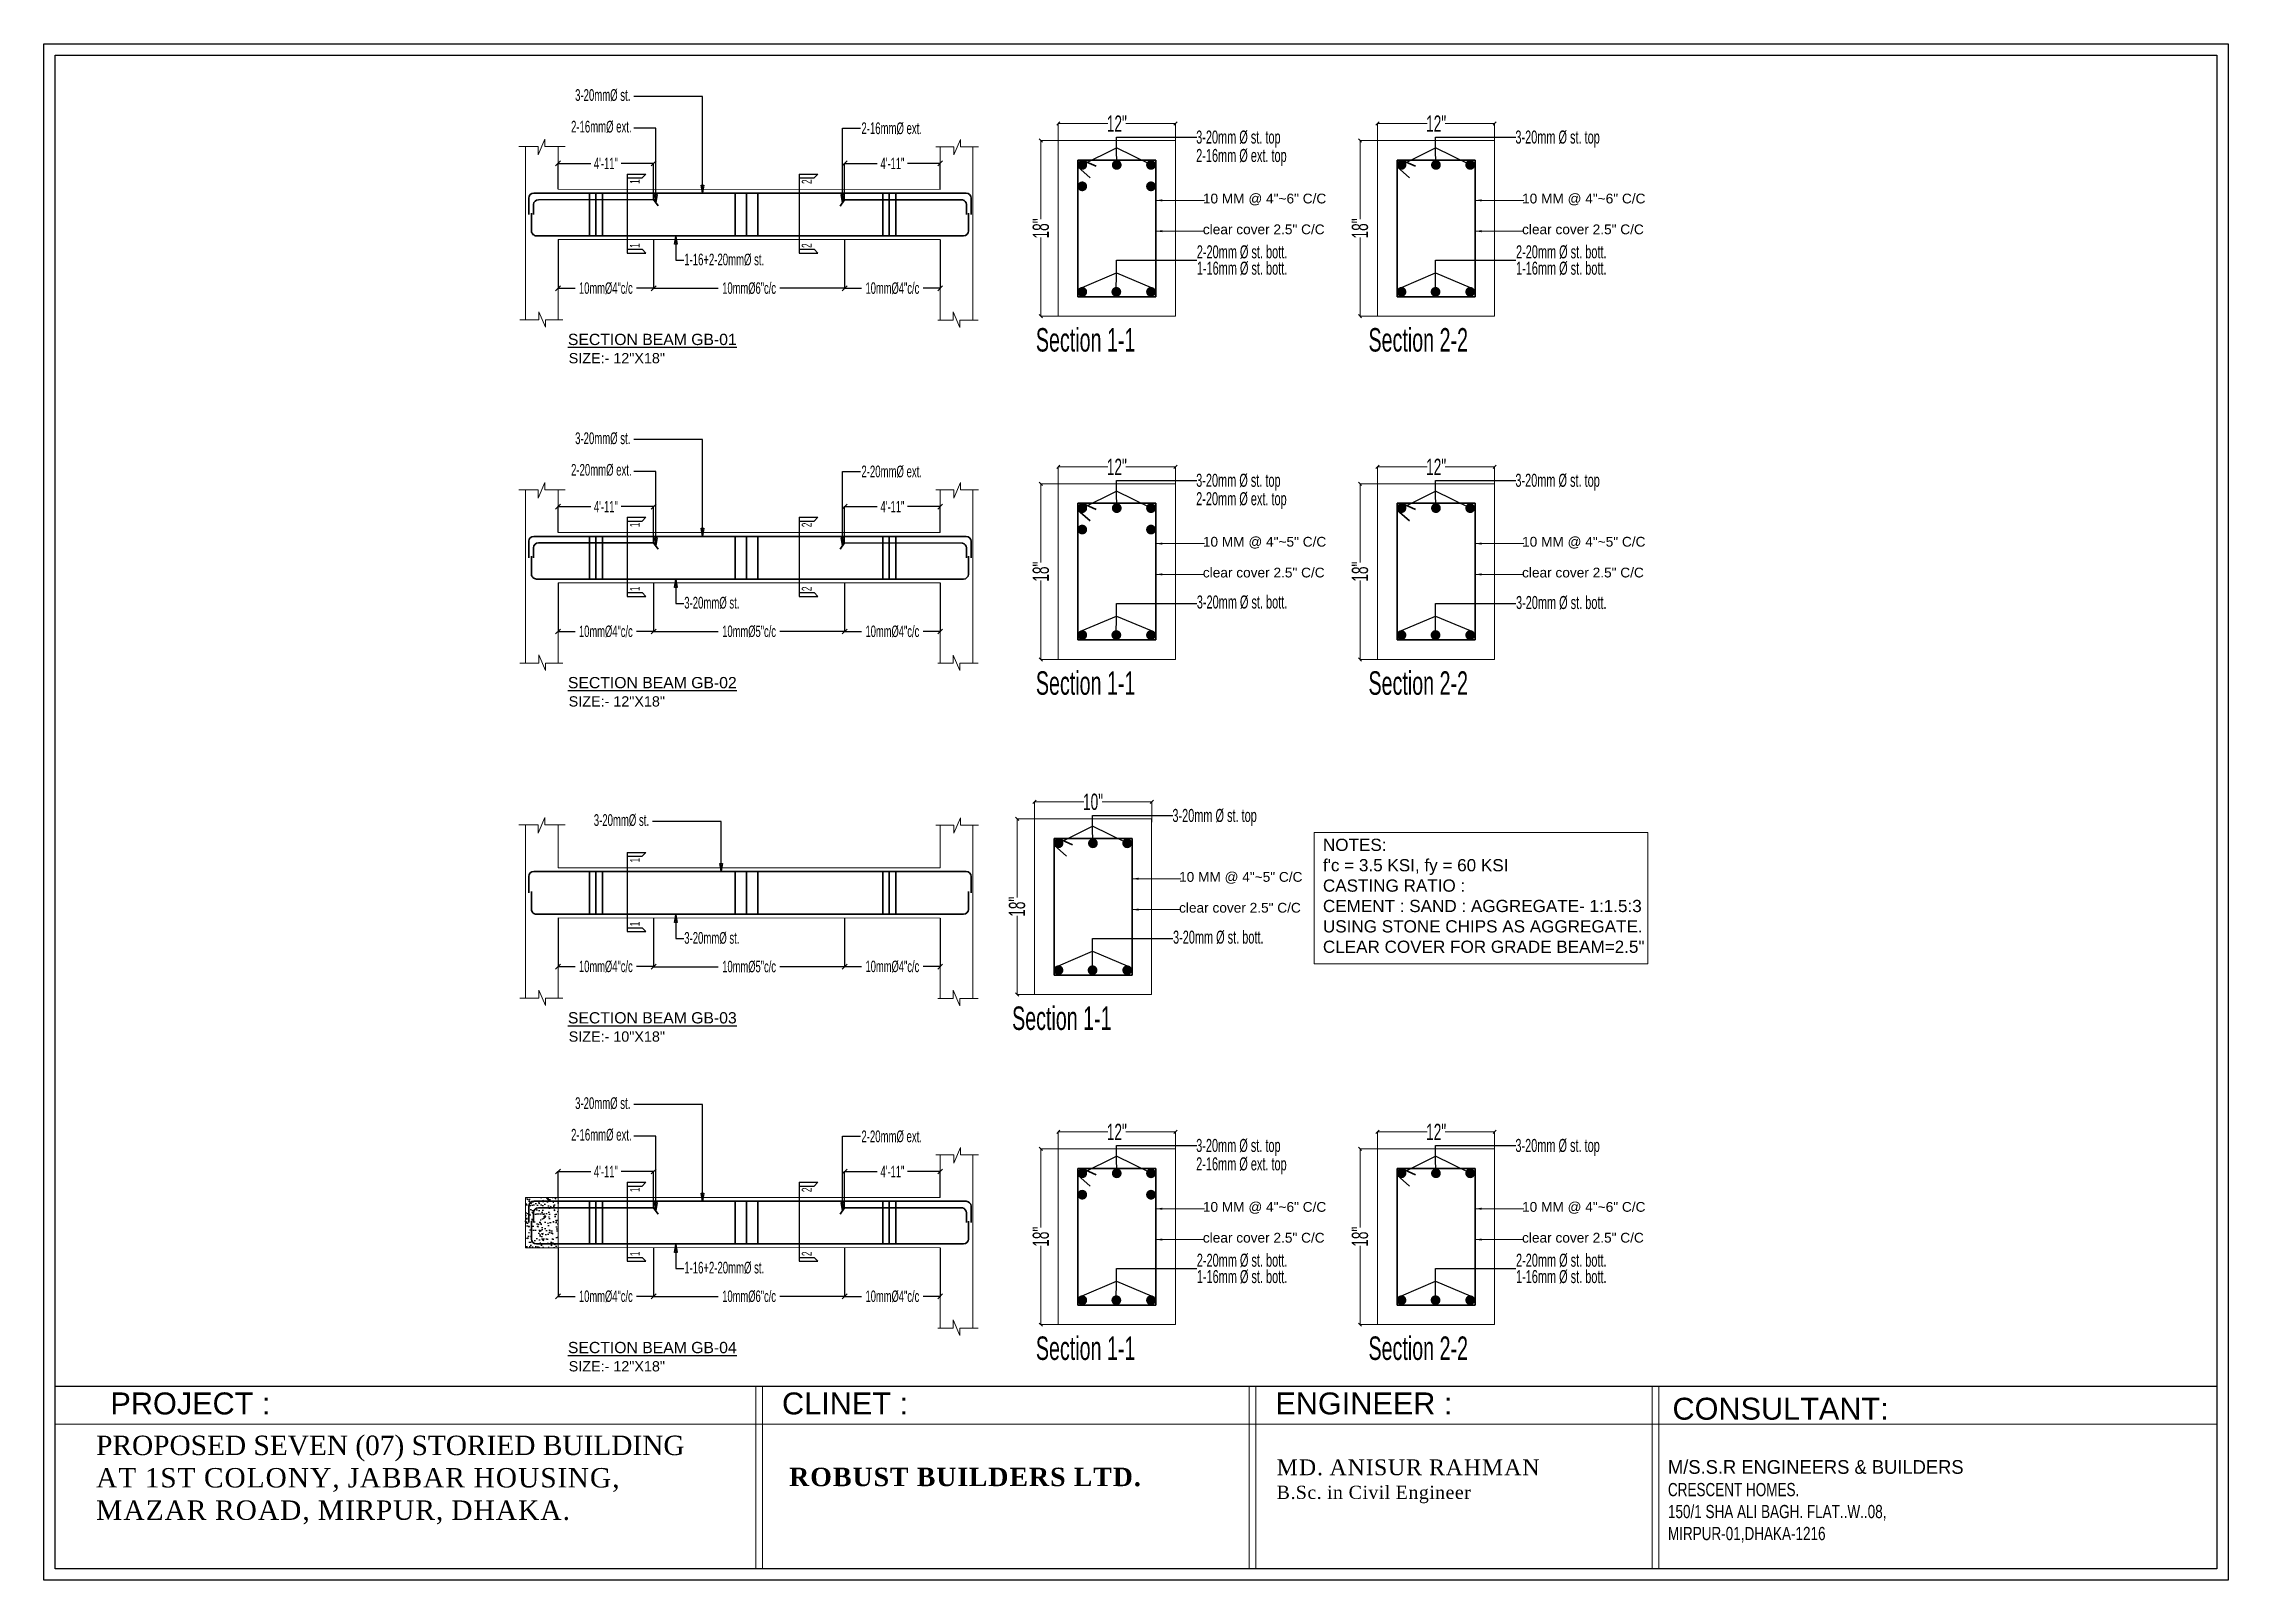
# Model space of a CAD drawing. Extents: x 52891 to 66536, y -48165 to -44533.
# Drawn here: x 60423 to 61763, y -48165 to -47223 of the extents above; entities that cross this region are included whole.
import ezdxf

# ---------------------------------------------------------------- set-up
doc = ezdxf.new("R2010")
doc.units = 0
doc.header["$MEASUREMENT"] = 0
doc.header["$PDMODE"] = 3
doc.layers.get('DEFPOINTS').update_dxf_attribs({"lineweight": 13})
for name, color, linetype, lineweight in [('1wal cladding', 5, 'Continuous', 13), ('BAR_1', 44, 'Continuous', 13), ('DIM', 8, 'Continuous', 13), ('DIMEN', 8, 'Continuous', 13), ('DIMENSION', 8, 'Continuous', 15), ('dimention', 201, 'Continuous', 13), ('hatch', 252, 'Continuous', 13), ('Leader', 7, 'Continuous', 13), ('line', 7, 'Continuous', 15), ('ROD', 1, 'Continuous', 35), ('TAXT', 252, 'Continuous', 15), ('TEXT', 7, 'Continuous', 13), ('WALL', 7, 'Continuous', 30)]:
    doc.layers.add(name, color=color, linetype=linetype, lineweight=lineweight)
doc.layers.add('dimsion', color=74, linetype='Continuous')
doc.layers.add('Layer1', color=174, linetype='Continuous')
doc.styles.add('AREAL', font='arial.ttf')
doc.styles.add('Arial', font='arial.ttf')
doc.styles.add('ARIAL_HALF', font='swisscl.ttf', dxfattribs={"width": 0.8})
doc.styles.add('RS6', font='times.ttf')
doc.styles.get("Standard").update_dxf_attribs({"font": 'arial.ttf', "width": 0.6, "height": 6})
doc.dimstyles.new('1-4', dxfattribs={"dimtxt": 6, "dimasz": 4, "dimexe": 1, "dimexo": 1.5, "dimgap": 1, "dimtad": 1, "dimdec": 1, "dimzin": 3, "dimdsep": 46, "dimlunit": 4, "dimtxsty": 'Standard', "dimcen": 0.09, "dimdle": 4, "dimclrd": 252, "dimclre": 252, "dimclrt": 7, "dimadec": 0, "dimazin": 0, "dimtfac": 1, "dimtdec": 1, "dimtofl": 0, "dimtmove": 1, "dimatfit": 3, "dimfxl": 2, "dimfrac": 1, "dimtolj": 1, "dimtzin": 0, "dimlwd": 9, "dimlwe": 9, "dimarcsym": 0})
doc.dimstyles.new('Copy of 1_8', dxfattribs={"dimtxt": 6, "dimasz": 4, "dimexe": 0.18, "dimexo": 0.0625, "dimgap": 0.5, "dimtad": 0, "dimdec": 0, "dimrnd": 0.125, "dimzin": 3, "dimdsep": 46, "dimtxsty": 'RS6', "dimblk": 'D', "dimcen": 3, "dimse1": 1, "dimse2": 1, "dimclrt": 7, "dimadec": 0, "dimazin": 0, "dimtfac": 1, "dimtdec": 0, "dimtix": 1, "dimtmove": 0, "dimatfit": 3, "dimldrblk": 'OPEN90', "dimfxl": 1, "dimtvp": 0.75, "dimtolj": 1, "dimtzin": 0, "dimarcsym": 0})
doc.dimstyles.new('Standard$0', dxfattribs={"dimtxt": 7, "dimasz": 3, "dimexe": 2, "dimexo": 2, "dimgap": 1.5, "dimtad": 0, "dimdec": 0, "dimrnd": 0.25, "dimzin": 3, "dimdsep": 46, "dimlunit": 4, "dimtxsty": 'Standard', "dimblk": 'OBLIQUE', "dimcen": 3.4375, "dimdle": 3, "dimclrd": 4, "dimclre": 256, "dimclrt": 256, "dimadec": 0, "dimazin": 0, "dimtfac": 1, "dimtdec": 0, "dimtofl": 0, "dimtmove": 0, "dimatfit": 3, "dimldrblk": 'DOTSMALL', "dimfxl": 4, "dimtolj": 1, "dimtzin": 0, "dimlwd": 9, "dimlwe": -1, "dimarcsym": 0})
doc.dimstyles.new('Working Dimention', dxfattribs={"dimtxt": 6, "dimasz": 2, "dimexe": 0.18, "dimexo": 0.0625, "dimgap": 0.09, "dimtad": 0, "dimdec": 0, "dimzin": 3, "dimdsep": 46, "dimlunit": 3, "dimtxsty": 'Standard', "dimblk": 'OBLIQUE', "dimcen": 0.09, "dimclrd": 256, "dimclre": 256, "dimclrt": 256, "dimaunit": 1, "dimadec": 3, "dimazin": 0, "dimtfac": 1, "dimtdec": 0, "dimtofl": 0, "dimtmove": 0, "dimatfit": 3, "dimfxl": 1, "dimtolj": 1, "dimtzin": 0, "dimlwd": -1, "dimlwe": -1, "dimarcsym": 0})

msp = doc.modelspace()

# ---------------------------------------------------------------- texts
at = {"layer": 'DIMEN'}
for s, insert, char_height, attachment_point in [('3-20mm Ø st. top', (61129.68, -47275.84), 8, 1), ('3-20mm Ø st. top', (61325.53, -47275.84), 8, 1), ('2-16mm Ø ext. top', (61129.68, -47287.14), 8, 1), ('2-20mm Ø st. bott.', (61130.07, -47354.53), 8, 7), ('2-20mm Ø st. bott.', (61325.91, -47354.53), 8, 7), ('1-16mm Ø st. bott.', (61130.07, -47364.56), 8, 7), ('1-16mm Ø st. bott.', (61325.91, -47364.56), 8, 7), ('Section 1-1', (61031.33, -47411.61), 14.4, 7), ('Section 2-2', (61235.39, -47411.61), 14.4, 7), ('3-20mm Ø st. top', (61129.68, -47486.34), 8, 1), ('3-20mm Ø st. top', (61325.53, -47486.34), 8, 1), ('2-20mm Ø ext. top', (61129.68, -47497.64), 8, 1), ('3-20mm Ø st. bott.', (61130.07, -47569.29), 8, 7), ('3-20mm Ø st. bott.', (61325.91, -47569.61), 8, 7), ('Section 1-1', (61031.33, -47622.1), 14.4, 7), ('Section 2-2', (61235.39, -47622.1), 14.4, 7), ('3-20mm Ø st. top', (61115.09, -47691.91), 8, 1), ('3-20mm Ø st. bott.', (61115.47, -47774.85), 8, 7), ('Section 1-1', (61016.74, -47827.67), 14.4, 7), ('3-20mm Ø st. top', (61129.68, -47894.29, -2089.42), 8, 1), ('3-20mm Ø st. top', (61325.53, -47894.29, -2089.42), 8, 1), ('2-16mm Ø ext. top', (61129.68, -47905.59, -2089.42), 8, 1), ('2-20mm Ø st. bott.', (61130.07, -47972.98, -2089.42), 8, 7), ('2-20mm Ø st. bott.', (61325.91, -47972.98, -2089.42), 8, 7), ('1-16mm Ø st. bott.', (61130.07, -47983.01, -2089.42), 8, 7), ('1-16mm Ø st. bott.', (61325.91, -47983.01, -2089.42), 8, 7), ('Section 1-1', (61031.33, -48030.06, -2089.42), 14.4, 7), ('Section 2-2', (61235.39, -48030.06, -2089.42), 14.4, 7)]:
    msp.add_mtext(s, dxfattribs=dict(at, insert=insert, char_height=char_height, attachment_point=attachment_point))
at = {"layer": 'TAXT', "insert": (61207.44, -47710.17), "char_height": 7.5, "attachment_point": 1, "style": 'Arial'}
msp.add_mtext('\\A1;NOTES:\\Pf\'c = 3.5 KSI, fy = 60 KSI\\PCASTING RATIO : \\PCEMENT : SAND : AGGREGATE- 1:1.5:3 \\PUSING STONE CHIPS AS AGGREGATE.\\PCLEAR COVER FOR GRADE BEAM=2.5"', dxfattribs=at)
at = {"layer": 'TEXT', "style": 'ARIAL_HALF', "width": 0.8}
for s, rotation, p in [('3-20mm%%C st.', 360, (60748.65, -47257.63, -1120.68)), ('2-16mm%%C ext.', 0, (60746.16, -47277.02, -4777.16)), ('2-16mm%%C ext.', 360, (60924.3, -47278.02, -5038.33)), ('1-16+2-20mm%%C st.', 360, (60815.6, -47358.51, -75.97)), ('3-20mm%%C st.', 360, (60748.65, -47468.13, -1120.68)), ('2-20mm%%C ext.', 0, (60746.16, -47487.51, -4777.16)), ('2-20mm%%C ext.', 360, (60924.3, -47488.51, -5038.33)), ('3-20mm%%C st.', 360, (60815.6, -47569.01, -75.97)), ('3-20mm%%C st.', 360, (60760.11, -47702.32, -1120.68)), ('3-20mm%%C st.', 360, (60815.6, -47774.57, -75.97)), ('3-20mm%%C st.', 360, (60748.65, -47875.93, -1120.68)), ('2-16mm%%C ext.', 0, (60746.16, -47895.31, -4777.16)), ('2-20mm%%C ext.', 360, (60924.3, -47896.31, -5038.33)), ('1-16+2-20mm%%C st.', 360, (60815.6, -47976.8, -75.97))]:
    msp.add_text(s, height=7.15, rotation=rotation, dxfattribs=at).set_placement(p)
at = {"layer": 'TEXT', "color": 200, "style": 'AREAL'}
for s, p in [('SIZE:- 12"X18"', (60744.69, -47418.6, 707.56)), ('SIZE:- 12"X18"', (60744.69, -47629.1, 707.56)), ('SIZE:- 10"X18"', (60744.69, -47834.66, 707.56)), ('SIZE:- 12"X18"', (60744.69, -48036.89, 707.56))]:
    msp.add_text(s, height=6.3, rotation=360, dxfattribs=at).set_placement(p)
at = {"layer": 'TEXT', "char_height": 6, "width": 69.3307, "rotation": 90}
for s, insert, attachment_point in [('1', (60782.22, -47308.6, -4223.44), 1), ('2', (60887.71, -47308.6, -4223.44), 1), ('1', (60782.22, -47345.02, -4223.44), 3), ('2', (60887.71, -47345.02, -4223.44), 3), ('1', (60782.22, -47519.1, -4223.44), 1), ('2', (60887.71, -47519.1, -4223.44), 1), ('1', (60782.22, -47555.52, -4223.44), 3), ('2', (60887.71, -47555.52, -4223.44), 3), ('1', (60782.22, -47724.67, -4223.44), 1), ('1', (60782.22, -47761.08, -4223.44), 3), ('1', (60782.22, -47926.9, -4223.44), 1), ('2', (60887.71, -47926.9, -4223.44), 1), ('1', (60782.22, -47963.32, -4223.44), 3), ('2', (60887.71, -47963.32, -4223.44), 3)]:
    msp.add_mtext(s, dxfattribs=dict(at, insert=insert, attachment_point=attachment_point))
at = {"layer": 'TEXT', "char_height": 4, "attachment_point": 1, "style": 'Arial'}
for s, insert in [('{\\H1.5x;10 MM @ 4"~6" C/C} ', (61133.78, -47314.55)), ('{\\H1.5x;10 MM @ 4"~6" C/C} ', (61329.62, -47314.55)), ('{\\H1.5x;clear cover 2.5" C/C} ', (61133.78, -47333.45)), ('{\\H1.5x;clear cover 2.5" C/C} ', (61329.62, -47333.45)), ('{\\H1.5x;10 MM @ 4"~5" C/C} ', (61133.78, -47525.05)), ('{\\H1.5x;10 MM @ 4"~5" C/C} ', (61329.62, -47525.05)), ('{\\H1.5x;clear cover 2.5" C/C} ', (61133.78, -47543.94)), ('{\\H1.5x;clear cover 2.5" C/C} ', (61329.62, -47543.94)), ('{\\H1.5x;10 MM @ 4"~5" C/C} ', (61119.18, -47730.61)), ('{\\H1.5x;clear cover 2.5" C/C} ', (61119.18, -47749.51)), ('{\\H1.5x;10 MM @ 4"~6" C/C} ', (61133.78, -47933, -2089.42)), ('{\\H1.5x;10 MM @ 4"~6" C/C} ', (61329.62, -47933, -2089.42)), ('{\\H1.5x;clear cover 2.5" C/C} ', (61133.78, -47951.89, -2089.42)), ('{\\H1.5x;clear cover 2.5" C/C} ', (61329.62, -47951.89, -2089.42))]:
    msp.add_mtext(s, dxfattribs=dict(at, insert=insert))
at = {"layer": 'TEXT', "color": 200, "lineweight": 30, "ltscale": 5, "char_height": 6.912, "width": 109.1928, "attachment_point": 1, "rotation": 360, "style": 'AREAL'}
for s, insert in [('{\\LSECTION BEAM GB-01}', (60744.22, -47400.49, 707.56)), ('{\\LSECTION BEAM GB-02}', (60744.22, -47610.99, 707.56)), ('{\\LSECTION BEAM GB-03}', (60744.22, -47816.56, 707.56)), ('{\\LSECTION BEAM GB-04}', (60744.22, -48018.79, 707.56))]:
    msp.add_mtext(s, dxfattribs=dict(at, insert=insert))

# ---------------------------------------------------------------- blocks, each defined once
blk = doc.blocks.new('_Oblique')
at = {"layer": 'WALL', "color": 0, "lineweight": -2}
blk.add_line((-0.5, -0.5), (0.5, 0.5), dxfattribs=at)
blk = doc.blocks.new('*D1776')
at = {"layer": 'DEFPOINTS', "color": 0}
for p in [(60796.8, -47296), (60738.2, -47311.9, -522.4), (60796.8, -47318.2, -6007.1)]:
    blk.add_point(p, dxfattribs=at)
at = {"layer": 'DIMENSION', "color": 0, "lineweight": -2}
for p, q in [((60738.2, -47311.8), (60738.2, -47295.8)), ((60738.2, -47296), (60758.2, -47296)), ((60796.8, -47296), (60776.8, -47296)), ((60796.8, -47318.2), (60796.8, -47295.8))]:
    blk.add_line(p, q, dxfattribs=at)
at = {"layer": 'DIMENSION', "color": 0, "lineweight": -2, "xscale": 3, "yscale": 3, "zscale": 3, "rotation": 180}
blk.add_blockref('_Oblique', (60738.2, -47296), dxfattribs=at)
at = {"layer": 'DIMENSION', "color": 0, "lineweight": -2, "xscale": 3, "yscale": 3, "zscale": 3}
blk.add_blockref('_Oblique', (60796.8, -47296), dxfattribs=at)
at = {"layer": 'DIMENSION', "color": 153, "insert": (60767.5, -47296), "char_height": 7, "attachment_point": 5, "style": 'ARIAL_HALF'}
blk.add_mtext('\\A1;4\'-11"', dxfattribs=at)
blk = doc.blocks.new('_DotSmall')
at = {"layer": 'dimention', "color": 0, "const_width": 0.5}
blk.add_lwpolyline([(-0.0625, 0, 1), (0.0625, 0, 1)], format="xyb", close=True, dxfattribs=at)
blk = doc.blocks.new('D')
at = {"layer": 'DIM'}
for q in [(-1.125, 0), (0, 1.125), (1.125, 0), (0, -1.125)]:
    blk.add_line((0, 0), q, dxfattribs=at)
at = {"layer": 'DIM', "color": 6, "const_width": 0.375}
blk.add_lwpolyline([(-0.1875, 0, 1), (0.1875, 0, 1)], format="xyb", close=True, dxfattribs=at)
blk = doc.blocks.new('*D1777')
at = {"layer": 'DEFPOINTS', "color": 0}
for p in [(60914, -47296), (60972.6, -47311.9, -261.2), (60914, -47318.2, -6268.2)]:
    blk.add_point(p, dxfattribs=at)
at = {"layer": 'DIMENSION', "color": 0, "lineweight": -2}
for p, q in [((60914, -47318.2), (60914, -47295.8)), ((60914, -47296), (60934, -47296)), ((60972.6, -47296), (60952.5, -47296)), ((60972.6, -47311.8), (60972.6, -47295.8))]:
    blk.add_line(p, q, dxfattribs=at)
at = {"layer": 'DIMENSION', "color": 0, "lineweight": -2, "xscale": 3, "yscale": 3, "zscale": 3}
for p, rotation in [((60914, -47296), 180.0000007437169), ((60972.6, -47296), 7.437168481061464e-07)]:
    blk.add_blockref('_Oblique', p, dxfattribs=dict(at, rotation=rotation))
at = {"layer": 'DIMENSION', "color": 153, "insert": (60943.3, -47296), "char_height": 7, "attachment_point": 5, "rotation": 0, "style": 'ARIAL_HALF'}
blk.add_mtext('\\A1;4\'-11"', dxfattribs=at)
blk = doc.blocks.new('*D1778')
at = {"layer": 'DEFPOINTS', "color": 0}
for p in [(60738.2, -47342.8, -1044.7), (60796.8, -47342.7, -261.2), (60738.2, -47372.6)]:
    blk.add_point(p, dxfattribs=at)
at = {"layer": 'DIMENSION', "color": 0, "lineweight": -2}
for p, q in [((60738.2, -47342.9), (60738.2, -47372.8)), ((60796.8, -47342.8), (60796.8, -47372.8)), ((60738.2, -47372.6), (60748.6, -47372.6)), ((60796.8, -47372.6), (60786.4, -47372.6))]:
    blk.add_line(p, q, dxfattribs=at)
at = {"layer": 'DIMENSION', "color": 0, "lineweight": -2, "xscale": 3, "yscale": 3, "zscale": 3}
for p, rotation in [((60738.2, -47372.6), 179.9999992562831), ((60796.8, -47372.6), 359.9999992562831)]:
    blk.add_blockref('_Oblique', p, dxfattribs=dict(at, rotation=rotation))
at = {"layer": 'DIMENSION', "color": 153, "insert": (60767.5, -47372.6), "char_height": 7, "attachment_point": 5, "rotation": 360, "style": 'ARIAL_HALF'}
blk.add_mtext('\\A1;10mm%%C4"c/c', dxfattribs=at)
blk = doc.blocks.new('*D1779')
at = {"layer": 'DEFPOINTS', "color": 0}
for p in [(60914, -47342.7, -1044.8), (60972.6, -47342.7, -261.2), (60914, -47372.6)]:
    blk.add_point(p, dxfattribs=at)
at = {"layer": 'DIMENSION', "color": 0, "lineweight": -2}
for p, q in [((60914, -47342.8), (60914, -47372.8)), ((60972.6, -47342.8), (60972.6, -47372.8)), ((60914, -47372.6), (60924.4, -47372.6)), ((60972.6, -47372.6), (60962.2, -47372.6))]:
    blk.add_line(p, q, dxfattribs=at)
at = {"layer": 'DIMENSION', "color": 0, "lineweight": -2, "xscale": 3, "yscale": 3, "zscale": 3}
for p, rotation in [((60914, -47372.6), 179.9999992562831), ((60972.6, -47372.6), 359.9999992562831)]:
    blk.add_blockref('_Oblique', p, dxfattribs=dict(at, rotation=rotation))
at = {"layer": 'DIMENSION', "color": 153, "insert": (60943.3, -47372.6), "char_height": 7, "attachment_point": 5, "rotation": 360, "style": 'ARIAL_HALF'}
blk.add_mtext('\\A1;10mm%%C4"c/c', dxfattribs=at)
blk = doc.blocks.new('*D1780')
at = {"layer": 'DEFPOINTS', "color": 0}
for p in [(60796.8, -47342.7, 261.2), (60914, -47342.7, 261.2), (60796.8, -47372.6)]:
    blk.add_point(p, dxfattribs=at)
at = {"layer": 'DIMENSION', "color": 0, "lineweight": -2}
for p, q in [((60796.8, -47342.8), (60796.8, -47372.8)), ((60914, -47342.8), (60914, -47372.8)), ((60796.8, -47372.6), (60836.5, -47372.6)), ((60914, -47372.6), (60874.3, -47372.6))]:
    blk.add_line(p, q, dxfattribs=at)
at = {"layer": 'DIMENSION', "color": 0, "lineweight": -2, "xscale": 3, "yscale": 3, "zscale": 3}
for p, rotation in [((60796.8, -47372.6), 179.9999992562831), ((60914, -47372.6), 359.9999992562831)]:
    blk.add_blockref('_Oblique', p, dxfattribs=dict(at, rotation=rotation))
at = {"layer": 'DIMENSION', "color": 153, "insert": (60855.4, -47372.6), "char_height": 7, "attachment_point": 5, "rotation": 360, "style": 'ARIAL_HALF'}
blk.add_mtext('\\A1;10mm%%C6"c/c', dxfattribs=at)
blk = doc.blocks.new('*D1781')
at = {"layer": 'DEFPOINTS', "color": 0, "ltscale": 2}
for p in [(61034.4, -47282), (61044.9, -47282), (61045.1, -47389.7)]:
    blk.add_point(p, dxfattribs=at)
at = {"layer": 'DIMEN', "ltscale": 2}
for p, q in [((61044.9, -47282), (61034.2, -47282)), ((61034.4, -47282), (61034.4, -47330.3)), ((61034.4, -47389.7), (61034.4, -47341.4)), ((61045, -47389.7), (61034.2, -47389.7))]:
    blk.add_line(p, q, dxfattribs=at)
at = {"layer": 'DIMEN', "ltscale": 2, "xscale": 2, "yscale": 2, "zscale": 2}
for p, rotation in [((61034.4, -47282), 90), ((61034.4, -47389.7), 270)]:
    blk.add_blockref('_Oblique', p, dxfattribs=dict(at, rotation=rotation))
at = {"layer": 'DIMEN', "ltscale": 2, "insert": (61034.4, -47335.9), "char_height": 6, "attachment_point": 5, "rotation": 90}
blk.add_mtext('\\A1;{\\H1.667x;18"}', dxfattribs=at)
blk = doc.blocks.new('*D1782')
at = {"layer": 'DEFPOINTS', "color": 0, "ltscale": 2}
for p in [(61117, -47271.6), (61045.1, -47284.1), (61117, -47284.1)]:
    blk.add_point(p, dxfattribs=at)
at = {"layer": 'DIMEN', "ltscale": 2}
for p, q in [((61045.1, -47284), (61045.1, -47271.4)), ((61045.1, -47271.6), (61075.4, -47271.6)), ((61117, -47271.6), (61086.6, -47271.6)), ((61117, -47284), (61117, -47271.4))]:
    blk.add_line(p, q, dxfattribs=at)
at = {"layer": 'DIMEN', "ltscale": 2, "xscale": 2, "yscale": 2, "zscale": 2, "rotation": 180}
blk.add_blockref('_Oblique', (61045.1, -47271.6), dxfattribs=at)
at = {"layer": 'DIMEN', "ltscale": 2, "xscale": 2, "yscale": 2, "zscale": 2}
blk.add_blockref('_Oblique', (61117, -47271.6), dxfattribs=at)
at = {"layer": 'DIMEN', "ltscale": 2, "insert": (61081, -47271.6), "char_height": 6, "attachment_point": 5}
blk.add_mtext('\\A1;{\\H1.667x;12"}', dxfattribs=at)
blk = doc.blocks.new('*D1783')
at = {"layer": 'DEFPOINTS', "color": 0, "ltscale": 2}
for p in [(61230.2, -47282), (61240.8, -47282), (61240.9, -47389.7)]:
    blk.add_point(p, dxfattribs=at)
at = {"layer": 'DIMEN', "ltscale": 2}
for p, q in [((61240.7, -47282), (61230, -47282)), ((61230.2, -47282), (61230.2, -47330.3)), ((61230.2, -47389.7), (61230.2, -47341.4)), ((61240.9, -47389.7), (61230, -47389.7))]:
    blk.add_line(p, q, dxfattribs=at)
at = {"layer": 'DIMEN', "ltscale": 2, "xscale": 2, "yscale": 2, "zscale": 2}
for p, rotation in [((61230.2, -47282), 90), ((61230.2, -47389.7), 270)]:
    blk.add_blockref('_Oblique', p, dxfattribs=dict(at, rotation=rotation))
at = {"layer": 'DIMEN', "ltscale": 2, "insert": (61230.2, -47335.9), "char_height": 6, "attachment_point": 5, "rotation": 90}
blk.add_mtext('\\A1;{\\H1.667x;18"}', dxfattribs=at)
blk = doc.blocks.new('*D1784')
at = {"layer": 'DEFPOINTS', "color": 0, "ltscale": 2}
for p in [(61312.8, -47271.6), (61240.9, -47284.1), (61312.8, -47284.1)]:
    blk.add_point(p, dxfattribs=at)
at = {"layer": 'DIMEN', "ltscale": 2}
for p, q in [((61240.9, -47284), (61240.9, -47271.4)), ((61240.9, -47271.6), (61271.3, -47271.6)), ((61312.8, -47271.6), (61282.5, -47271.6)), ((61312.8, -47284), (61312.8, -47271.4))]:
    blk.add_line(p, q, dxfattribs=at)
at = {"layer": 'DIMEN', "ltscale": 2, "xscale": 2, "yscale": 2, "zscale": 2, "rotation": 180}
blk.add_blockref('_Oblique', (61240.9, -47271.6), dxfattribs=at)
at = {"layer": 'DIMEN', "ltscale": 2, "xscale": 2, "yscale": 2, "zscale": 2}
blk.add_blockref('_Oblique', (61312.8, -47271.6), dxfattribs=at)
at = {"layer": 'DIMEN', "ltscale": 2, "insert": (61276.9, -47271.6), "char_height": 6, "attachment_point": 5}
blk.add_mtext('\\A1;{\\H1.667x;12"}', dxfattribs=at)
blk = doc.blocks.new('*D1789')
at = {"layer": 'DEFPOINTS', "color": 0}
for p in [(60796.8, -47506.5), (60738.2, -47522.4, -522.4), (60796.8, -47528.7, -6007.1)]:
    blk.add_point(p, dxfattribs=at)
at = {"layer": 'DIMENSION', "color": 0, "lineweight": -2}
for p, q in [((60738.2, -47522.3), (60738.2, -47506.3)), ((60738.2, -47506.5), (60758.2, -47506.5)), ((60796.8, -47506.5), (60776.8, -47506.5)), ((60796.8, -47528.7), (60796.8, -47506.3))]:
    blk.add_line(p, q, dxfattribs=at)
at = {"layer": 'DIMENSION', "color": 0, "lineweight": -2, "xscale": 3, "yscale": 3, "zscale": 3, "rotation": 180}
blk.add_blockref('_Oblique', (60738.2, -47506.5), dxfattribs=at)
at = {"layer": 'DIMENSION', "color": 0, "lineweight": -2, "xscale": 3, "yscale": 3, "zscale": 3}
blk.add_blockref('_Oblique', (60796.8, -47506.5), dxfattribs=at)
at = {"layer": 'DIMENSION', "color": 153, "insert": (60767.5, -47506.5), "char_height": 7, "attachment_point": 5, "style": 'ARIAL_HALF'}
blk.add_mtext('\\A1;4\'-11"', dxfattribs=at)
blk = doc.blocks.new('*D1790')
at = {"layer": 'DEFPOINTS', "color": 0}
for p in [(60914, -47506.5), (60972.6, -47522.4, -261.2), (60914, -47528.7, -6268.2)]:
    blk.add_point(p, dxfattribs=at)
at = {"layer": 'DIMENSION', "color": 0, "lineweight": -2}
for p, q in [((60914, -47528.7), (60914, -47506.3)), ((60914, -47506.5), (60934, -47506.5)), ((60972.6, -47506.5), (60952.5, -47506.5)), ((60972.6, -47522.3), (60972.6, -47506.3))]:
    blk.add_line(p, q, dxfattribs=at)
at = {"layer": 'DIMENSION', "color": 0, "lineweight": -2, "xscale": 3, "yscale": 3, "zscale": 3}
for p, rotation in [((60914, -47506.5), 180.0000007437169), ((60972.6, -47506.5), 7.437168481061464e-07)]:
    blk.add_blockref('_Oblique', p, dxfattribs=dict(at, rotation=rotation))
at = {"layer": 'DIMENSION', "color": 153, "insert": (60943.3, -47506.5), "char_height": 7, "attachment_point": 5, "rotation": 0, "style": 'ARIAL_HALF'}
blk.add_mtext('\\A1;4\'-11"', dxfattribs=at)
blk = doc.blocks.new('*D1791')
at = {"layer": 'DEFPOINTS', "color": 0}
for p in [(60738.2, -47553.3, -1044.7), (60796.8, -47553.2, -261.2), (60738.2, -47583.1)]:
    blk.add_point(p, dxfattribs=at)
at = {"layer": 'DIMENSION', "color": 0, "lineweight": -2}
for p, q in [((60738.2, -47553.4), (60738.2, -47583.3)), ((60796.8, -47553.3), (60796.8, -47583.3)), ((60738.2, -47583.1), (60748.6, -47583.1)), ((60796.8, -47583.1), (60786.4, -47583.1))]:
    blk.add_line(p, q, dxfattribs=at)
at = {"layer": 'DIMENSION', "color": 0, "lineweight": -2, "xscale": 3, "yscale": 3, "zscale": 3}
for p, rotation in [((60738.2, -47583.1), 179.9999992562831), ((60796.8, -47583.1), 359.9999992562831)]:
    blk.add_blockref('_Oblique', p, dxfattribs=dict(at, rotation=rotation))
at = {"layer": 'DIMENSION', "color": 153, "insert": (60767.5, -47583.1), "char_height": 7, "attachment_point": 5, "rotation": 360, "style": 'ARIAL_HALF'}
blk.add_mtext('\\A1;10mm%%C4"c/c', dxfattribs=at)
blk = doc.blocks.new('*D1792')
at = {"layer": 'DEFPOINTS', "color": 0}
for p in [(60914, -47553.2, -1044.8), (60972.6, -47553.2, -261.2), (60914, -47583.1)]:
    blk.add_point(p, dxfattribs=at)
at = {"layer": 'DIMENSION', "color": 0, "lineweight": -2}
for p, q in [((60914, -47553.3), (60914, -47583.3)), ((60972.6, -47553.3), (60972.6, -47583.3)), ((60914, -47583.1), (60924.4, -47583.1)), ((60972.6, -47583.1), (60962.2, -47583.1))]:
    blk.add_line(p, q, dxfattribs=at)
at = {"layer": 'DIMENSION', "color": 0, "lineweight": -2, "xscale": 3, "yscale": 3, "zscale": 3}
for p, rotation in [((60914, -47583.1), 179.9999992562831), ((60972.6, -47583.1), 359.9999992562831)]:
    blk.add_blockref('_Oblique', p, dxfattribs=dict(at, rotation=rotation))
at = {"layer": 'DIMENSION', "color": 153, "insert": (60943.3, -47583.1), "char_height": 7, "attachment_point": 5, "rotation": 360, "style": 'ARIAL_HALF'}
blk.add_mtext('\\A1;10mm%%C4"c/c', dxfattribs=at)
blk = doc.blocks.new('*D1793')
at = {"layer": 'DEFPOINTS', "color": 0}
for p in [(60796.8, -47553.2, 261.2), (60914, -47553.2, 261.2), (60796.8, -47583.1)]:
    blk.add_point(p, dxfattribs=at)
at = {"layer": 'DIMENSION', "color": 0, "lineweight": -2}
for p, q in [((60796.8, -47553.3), (60796.8, -47583.3)), ((60914, -47553.3), (60914, -47583.3)), ((60796.8, -47583.1), (60836.5, -47583.1)), ((60914, -47583.1), (60874.3, -47583.1))]:
    blk.add_line(p, q, dxfattribs=at)
at = {"layer": 'DIMENSION', "color": 0, "lineweight": -2, "xscale": 3, "yscale": 3, "zscale": 3}
for p, rotation in [((60796.8, -47583.1), 179.9999992562831), ((60914, -47583.1), 359.9999992562831)]:
    blk.add_blockref('_Oblique', p, dxfattribs=dict(at, rotation=rotation))
at = {"layer": 'DIMENSION', "color": 153, "insert": (60855.4, -47583.1), "char_height": 7, "attachment_point": 5, "rotation": 360, "style": 'ARIAL_HALF'}
blk.add_mtext('\\A1;10mm%%C5"c/c', dxfattribs=at)
blk = doc.blocks.new('*D1787')
at = {"layer": 'DEFPOINTS', "color": 0, "ltscale": 2}
for p in [(61034.4, -47492.5), (61044.9, -47492.5), (61045.1, -47600.2)]:
    blk.add_point(p, dxfattribs=at)
at = {"layer": 'DIMEN', "ltscale": 2}
for p, q in [((61044.9, -47492.5), (61034.2, -47492.5)), ((61034.4, -47492.5), (61034.4, -47540.8)), ((61034.4, -47600.2), (61034.4, -47551.9)), ((61045, -47600.2), (61034.2, -47600.2))]:
    blk.add_line(p, q, dxfattribs=at)
at = {"layer": 'DIMEN', "ltscale": 2, "xscale": 2, "yscale": 2, "zscale": 2}
for p, rotation in [((61034.4, -47492.5), 90), ((61034.4, -47600.2), 270)]:
    blk.add_blockref('_Oblique', p, dxfattribs=dict(at, rotation=rotation))
at = {"layer": 'DIMEN', "ltscale": 2, "insert": (61034.4, -47546.4), "char_height": 6, "attachment_point": 5, "rotation": 90}
blk.add_mtext('\\A1;{\\H1.667x;18"}', dxfattribs=at)
blk = doc.blocks.new('*D1788')
at = {"layer": 'DEFPOINTS', "color": 0, "ltscale": 2}
for p in [(61117, -47482.1), (61045.1, -47494.6), (61117, -47494.6)]:
    blk.add_point(p, dxfattribs=at)
at = {"layer": 'DIMEN', "ltscale": 2}
for p, q in [((61045.1, -47494.5), (61045.1, -47481.9)), ((61045.1, -47482.1), (61075.4, -47482.1)), ((61117, -47482.1), (61086.6, -47482.1)), ((61117, -47494.5), (61117, -47481.9))]:
    blk.add_line(p, q, dxfattribs=at)
at = {"layer": 'DIMEN', "ltscale": 2, "xscale": 2, "yscale": 2, "zscale": 2, "rotation": 180}
blk.add_blockref('_Oblique', (61045.1, -47482.1), dxfattribs=at)
at = {"layer": 'DIMEN', "ltscale": 2, "xscale": 2, "yscale": 2, "zscale": 2}
blk.add_blockref('_Oblique', (61117, -47482.1), dxfattribs=at)
at = {"layer": 'DIMEN', "ltscale": 2, "insert": (61081, -47482.1), "char_height": 6, "attachment_point": 5}
blk.add_mtext('\\A1;{\\H1.667x;12"}', dxfattribs=at)
blk = doc.blocks.new('*D1785')
at = {"layer": 'DEFPOINTS', "color": 0, "ltscale": 2}
for p in [(61230.2, -47492.5), (61240.8, -47492.5), (61240.9, -47600.2)]:
    blk.add_point(p, dxfattribs=at)
at = {"layer": 'DIMEN', "ltscale": 2}
for p, q in [((61240.7, -47492.5), (61230, -47492.5)), ((61230.2, -47492.5), (61230.2, -47540.8)), ((61230.2, -47600.2), (61230.2, -47551.9)), ((61240.9, -47600.2), (61230, -47600.2))]:
    blk.add_line(p, q, dxfattribs=at)
at = {"layer": 'DIMEN', "ltscale": 2, "xscale": 2, "yscale": 2, "zscale": 2}
for p, rotation in [((61230.2, -47492.5), 90), ((61230.2, -47600.2), 270)]:
    blk.add_blockref('_Oblique', p, dxfattribs=dict(at, rotation=rotation))
at = {"layer": 'DIMEN', "ltscale": 2, "insert": (61230.2, -47546.4), "char_height": 6, "attachment_point": 5, "rotation": 90}
blk.add_mtext('\\A1;{\\H1.667x;18"}', dxfattribs=at)
blk = doc.blocks.new('*D1786')
at = {"layer": 'DEFPOINTS', "color": 0, "ltscale": 2}
for p in [(61312.8, -47482.1), (61240.9, -47494.6), (61312.8, -47494.6)]:
    blk.add_point(p, dxfattribs=at)
at = {"layer": 'DIMEN', "ltscale": 2}
for p, q in [((61240.9, -47494.5), (61240.9, -47481.9)), ((61240.9, -47482.1), (61271.3, -47482.1)), ((61312.8, -47482.1), (61282.5, -47482.1)), ((61312.8, -47494.5), (61312.8, -47481.9))]:
    blk.add_line(p, q, dxfattribs=at)
at = {"layer": 'DIMEN', "ltscale": 2, "xscale": 2, "yscale": 2, "zscale": 2, "rotation": 180}
blk.add_blockref('_Oblique', (61240.9, -47482.1), dxfattribs=at)
at = {"layer": 'DIMEN', "ltscale": 2, "xscale": 2, "yscale": 2, "zscale": 2}
blk.add_blockref('_Oblique', (61312.8, -47482.1), dxfattribs=at)
at = {"layer": 'DIMEN', "ltscale": 2, "insert": (61276.9, -47482.1), "char_height": 6, "attachment_point": 5}
blk.add_mtext('\\A1;{\\H1.667x;12"}', dxfattribs=at)
blk = doc.blocks.new('*D1794')
at = {"layer": 'DEFPOINTS', "color": 0}
for p in [(60738.2, -47758.9, -1044.7), (60796.8, -47758.8, -261.2), (60738.2, -47788.6)]:
    blk.add_point(p, dxfattribs=at)
at = {"layer": 'DIMENSION', "color": 0, "lineweight": -2}
for p, q in [((60738.2, -47758.9), (60738.2, -47788.8)), ((60796.8, -47758.8), (60796.8, -47788.8)), ((60738.2, -47788.6), (60748.6, -47788.6)), ((60796.8, -47788.6), (60786.4, -47788.6))]:
    blk.add_line(p, q, dxfattribs=at)
at = {"layer": 'DIMENSION', "color": 0, "lineweight": -2, "xscale": 3, "yscale": 3, "zscale": 3}
for p, rotation in [((60738.2, -47788.6), 179.9999992562831), ((60796.8, -47788.6), 359.9999992562831)]:
    blk.add_blockref('_Oblique', p, dxfattribs=dict(at, rotation=rotation))
at = {"layer": 'DIMENSION', "color": 153, "insert": (60767.5, -47788.6), "char_height": 7, "attachment_point": 5, "rotation": 360, "style": 'ARIAL_HALF'}
blk.add_mtext('\\A1;10mm%%C4"c/c', dxfattribs=at)
blk = doc.blocks.new('*D1795')
at = {"layer": 'DEFPOINTS', "color": 0}
for p in [(60914, -47758.8, -1044.8), (60972.6, -47758.8, -261.2), (60914, -47788.6)]:
    blk.add_point(p, dxfattribs=at)
at = {"layer": 'DIMENSION', "color": 0, "lineweight": -2}
for p, q in [((60914, -47758.9), (60914, -47788.8)), ((60972.6, -47758.9), (60972.6, -47788.8)), ((60914, -47788.6), (60924.4, -47788.6)), ((60972.6, -47788.6), (60962.2, -47788.6))]:
    blk.add_line(p, q, dxfattribs=at)
at = {"layer": 'DIMENSION', "color": 0, "lineweight": -2, "xscale": 3, "yscale": 3, "zscale": 3}
for p, rotation in [((60914, -47788.6), 179.9999992562831), ((60972.6, -47788.6), 359.9999992562831)]:
    blk.add_blockref('_Oblique', p, dxfattribs=dict(at, rotation=rotation))
at = {"layer": 'DIMENSION', "color": 153, "insert": (60943.3, -47788.6), "char_height": 7, "attachment_point": 5, "rotation": 360, "style": 'ARIAL_HALF'}
blk.add_mtext('\\A1;10mm%%C4"c/c', dxfattribs=at)
blk = doc.blocks.new('*D1796')
at = {"layer": 'DEFPOINTS', "color": 0}
for p in [(60796.8, -47758.8, 261.2), (60914, -47758.8, 261.2), (60796.8, -47788.7)]:
    blk.add_point(p, dxfattribs=at)
at = {"layer": 'DIMENSION', "color": 0, "lineweight": -2}
for p, q in [((60796.8, -47758.8), (60796.8, -47788.8)), ((60914, -47758.9), (60914, -47788.8)), ((60796.8, -47788.7), (60836.5, -47788.7)), ((60914, -47788.7), (60874.3, -47788.7))]:
    blk.add_line(p, q, dxfattribs=at)
at = {"layer": 'DIMENSION', "color": 0, "lineweight": -2, "xscale": 3, "yscale": 3, "zscale": 3}
for p, rotation in [((60796.8, -47788.7), 179.9999992562831), ((60914, -47788.7), 359.9999992562831)]:
    blk.add_blockref('_Oblique', p, dxfattribs=dict(at, rotation=rotation))
at = {"layer": 'DIMENSION', "color": 153, "insert": (60855.4, -47788.7), "char_height": 7, "attachment_point": 5, "rotation": 360, "style": 'ARIAL_HALF'}
blk.add_mtext('\\A1;10mm%%C5"c/c', dxfattribs=at)
blk = doc.blocks.new('*D1797')
at = {"layer": 'DEFPOINTS', "color": 0, "ltscale": 2}
for p in [(61019.8, -47698), (61030.4, -47698), (61030.5, -47805.8)]:
    blk.add_point(p, dxfattribs=at)
at = {"layer": 'DIMEN', "ltscale": 2}
for p, q in [((61030.3, -47698), (61019.6, -47698)), ((61019.8, -47698), (61019.8, -47746.3)), ((61019.8, -47805.8), (61019.8, -47757.5)), ((61030.4, -47805.8), (61019.6, -47805.8))]:
    blk.add_line(p, q, dxfattribs=at)
at = {"layer": 'DIMEN', "ltscale": 2, "xscale": 2, "yscale": 2, "zscale": 2}
for p, rotation in [((61019.8, -47698), 90), ((61019.8, -47805.8), 270)]:
    blk.add_blockref('_Oblique', p, dxfattribs=dict(at, rotation=rotation))
at = {"layer": 'DIMEN', "ltscale": 2, "insert": (61019.8, -47751.9), "char_height": 6, "attachment_point": 5, "rotation": 90}
blk.add_mtext('\\A1;{\\H1.667x;18"}', dxfattribs=at)
blk = doc.blocks.new('*D1798')
at = {"layer": 'DEFPOINTS', "color": 0, "ltscale": 2}
for p in [(61102.4, -47687.6), (61030.5, -47700.1), (61102.4, -47700.1)]:
    blk.add_point(p, dxfattribs=at)
at = {"layer": 'DIMEN', "ltscale": 2}
for p, q in [((61030.5, -47700.1), (61030.5, -47687.5)), ((61030.5, -47687.6), (61060.8, -47687.6)), ((61102.4, -47687.6), (61072, -47687.6)), ((61102.4, -47700.1), (61102.4, -47687.5))]:
    blk.add_line(p, q, dxfattribs=at)
at = {"layer": 'DIMEN', "ltscale": 2, "xscale": 2, "yscale": 2, "zscale": 2, "rotation": 180}
blk.add_blockref('_Oblique', (61030.5, -47687.6), dxfattribs=at)
at = {"layer": 'DIMEN', "ltscale": 2, "xscale": 2, "yscale": 2, "zscale": 2}
blk.add_blockref('_Oblique', (61102.4, -47687.6), dxfattribs=at)
at = {"layer": 'DIMEN', "ltscale": 2, "insert": (61066.4, -47687.6), "char_height": 6, "attachment_point": 5}
blk.add_mtext('\\A1;{\\H1.667x;10"}', dxfattribs=at)
blk = doc.blocks.new('*D1799')
at = {"layer": 'DEFPOINTS', "color": 0}
for p in [(60796.8, -47914.3), (60738.2, -47930.2, -522.4), (60796.8, -47936.5, -6007.1)]:
    blk.add_point(p, dxfattribs=at)
at = {"layer": 'DIMENSION', "color": 0, "lineweight": -2}
for p, q in [((60738.2, -47930.1), (60738.2, -47914.1)), ((60738.2, -47914.3), (60758.2, -47914.3)), ((60796.8, -47914.3), (60776.8, -47914.3)), ((60796.8, -47936.5), (60796.8, -47914.1))]:
    blk.add_line(p, q, dxfattribs=at)
at = {"layer": 'DIMENSION', "color": 0, "lineweight": -2, "xscale": 3, "yscale": 3, "zscale": 3, "rotation": 180}
blk.add_blockref('_Oblique', (60738.2, -47914.3), dxfattribs=at)
at = {"layer": 'DIMENSION', "color": 0, "lineweight": -2, "xscale": 3, "yscale": 3, "zscale": 3}
blk.add_blockref('_Oblique', (60796.8, -47914.3), dxfattribs=at)
at = {"layer": 'DIMENSION', "color": 153, "insert": (60767.5, -47914.3), "char_height": 7, "attachment_point": 5, "style": 'ARIAL_HALF'}
blk.add_mtext('\\A1;4\'-11"', dxfattribs=at)
blk = doc.blocks.new('*D1800')
at = {"layer": 'DEFPOINTS', "color": 0}
for p in [(60914, -47914.3), (60914, -47936.5, -6268.2), (60972.6, -47930.2, -261.2)]:
    blk.add_point(p, dxfattribs=at)
at = {"layer": 'DIMENSION', "color": 0, "lineweight": -2}
for p, q in [((60914, -47936.4), (60914, -47914.1)), ((60914, -47914.3), (60934, -47914.3)), ((60972.6, -47914.3), (60952.5, -47914.3)), ((60972.6, -47930.1), (60972.6, -47914.1))]:
    blk.add_line(p, q, dxfattribs=at)
at = {"layer": 'DIMENSION', "color": 0, "lineweight": -2, "xscale": 3, "yscale": 3, "zscale": 3}
for p, rotation in [((60914, -47914.3), 180.0000007437169), ((60972.6, -47914.3), 7.437168481061464e-07)]:
    blk.add_blockref('_Oblique', p, dxfattribs=dict(at, rotation=rotation))
at = {"layer": 'DIMENSION', "color": 153, "insert": (60943.3, -47914.3), "char_height": 7, "attachment_point": 5, "rotation": 0, "style": 'ARIAL_HALF'}
blk.add_mtext('\\A1;4\'-11"', dxfattribs=at)
blk = doc.blocks.new('*D1801')
at = {"layer": 'DEFPOINTS', "color": 0}
for p in [(60738.2, -47961.1, -1044.7), (60796.8, -47961, -261.2), (60738.2, -47990.9)]:
    blk.add_point(p, dxfattribs=at)
at = {"layer": 'DIMENSION', "color": 0, "lineweight": -2}
for p, q in [((60738.2, -47961.2), (60738.2, -47991.1)), ((60796.8, -47961.1), (60796.8, -47991.1)), ((60738.2, -47990.9), (60748.6, -47990.9)), ((60796.8, -47990.9), (60786.4, -47990.9))]:
    blk.add_line(p, q, dxfattribs=at)
at = {"layer": 'DIMENSION', "color": 0, "lineweight": -2, "xscale": 3, "yscale": 3, "zscale": 3}
for p, rotation in [((60738.2, -47990.9), 179.9999992562831), ((60796.8, -47990.9), 359.9999992562831)]:
    blk.add_blockref('_Oblique', p, dxfattribs=dict(at, rotation=rotation))
at = {"layer": 'DIMENSION', "color": 153, "insert": (60767.5, -47990.9), "char_height": 7, "attachment_point": 5, "rotation": 360, "style": 'ARIAL_HALF'}
blk.add_mtext('\\A1;10mm%%C4"c/c', dxfattribs=at)
blk = doc.blocks.new('*D1802')
at = {"layer": 'DEFPOINTS', "color": 0}
for p in [(60914, -47961, -1044.8), (60972.6, -47961, -261.2), (60914, -47990.9)]:
    blk.add_point(p, dxfattribs=at)
at = {"layer": 'DIMENSION', "color": 0, "lineweight": -2}
for p, q in [((60914, -47961.1), (60914, -47991.1)), ((60972.6, -47961.1), (60972.6, -47991.1)), ((60914, -47990.9), (60924.4, -47990.9)), ((60972.6, -47990.9), (60962.2, -47990.9))]:
    blk.add_line(p, q, dxfattribs=at)
at = {"layer": 'DIMENSION', "color": 0, "lineweight": -2, "xscale": 3, "yscale": 3, "zscale": 3}
for p, rotation in [((60914, -47990.9), 179.9999992562831), ((60972.6, -47990.9), 359.9999992562831)]:
    blk.add_blockref('_Oblique', p, dxfattribs=dict(at, rotation=rotation))
at = {"layer": 'DIMENSION', "color": 153, "insert": (60943.3, -47990.9), "char_height": 7, "attachment_point": 5, "rotation": 360, "style": 'ARIAL_HALF'}
blk.add_mtext('\\A1;10mm%%C4"c/c', dxfattribs=at)
blk = doc.blocks.new('*D1803')
at = {"layer": 'DEFPOINTS', "color": 0}
for p in [(60796.8, -47961, 261.2), (60914, -47961, 261.2), (60796.8, -47990.9)]:
    blk.add_point(p, dxfattribs=at)
at = {"layer": 'DIMENSION', "color": 0, "lineweight": -2}
for p, q in [((60796.8, -47961.1), (60796.8, -47991.1)), ((60914, -47961.1), (60914, -47991.1)), ((60796.8, -47990.9), (60836.5, -47990.9)), ((60914, -47990.9), (60874.3, -47990.9))]:
    blk.add_line(p, q, dxfattribs=at)
at = {"layer": 'DIMENSION', "color": 0, "lineweight": -2, "xscale": 3, "yscale": 3, "zscale": 3}
for p, rotation in [((60796.8, -47990.9), 179.9999992562831), ((60914, -47990.9), 359.9999992562831)]:
    blk.add_blockref('_Oblique', p, dxfattribs=dict(at, rotation=rotation))
at = {"layer": 'DIMENSION', "color": 153, "insert": (60855.4, -47990.9), "char_height": 7, "attachment_point": 5, "rotation": 360, "style": 'ARIAL_HALF'}
blk.add_mtext('\\A1;10mm%%C6"c/c', dxfattribs=at)
blk = doc.blocks.new('*D1806')
at = {"layer": 'DEFPOINTS', "color": 0, "ltscale": 2}
for p in [(61034.4, -47900.4), (61044.9, -47900.4), (61045.1, -48008.2)]:
    blk.add_point(p, dxfattribs=at)
at = {"layer": 'DIMEN', "ltscale": 2}
for p, q in [((61044.9, -47900.4), (61034.2, -47900.4)), ((61034.4, -47900.4), (61034.4, -47948.7)), ((61034.4, -48008.2), (61034.4, -47959.9)), ((61045, -48008.2), (61034.2, -48008.2))]:
    blk.add_line(p, q, dxfattribs=at)
at = {"layer": 'DIMEN', "ltscale": 2, "xscale": 2, "yscale": 2, "zscale": 2}
for p, rotation in [((61034.4, -47900.4), 90), ((61034.4, -48008.2), 270)]:
    blk.add_blockref('_Oblique', p, dxfattribs=dict(at, rotation=rotation))
at = {"layer": 'DIMEN', "ltscale": 2, "insert": (61034.4, -47954.3), "char_height": 6, "attachment_point": 5, "rotation": 90}
blk.add_mtext('\\A1;{\\H1.667x;18"}', dxfattribs=at)
blk = doc.blocks.new('*D1807')
at = {"layer": 'DEFPOINTS', "color": 0, "ltscale": 2}
for p in [(61045.1, -47902.5), (61117, -47890), (61117, -47902.5)]:
    blk.add_point(p, dxfattribs=at)
at = {"layer": 'DIMEN', "ltscale": 2}
for p, q in [((61045.1, -47902.5), (61045.1, -47889.8)), ((61045.1, -47890), (61075.4, -47890)), ((61117, -47890), (61086.6, -47890)), ((61117, -47902.5), (61117, -47889.8))]:
    blk.add_line(p, q, dxfattribs=at)
at = {"layer": 'DIMEN', "ltscale": 2, "xscale": 2, "yscale": 2, "zscale": 2, "rotation": 180}
blk.add_blockref('_Oblique', (61045.1, -47890), dxfattribs=at)
at = {"layer": 'DIMEN', "ltscale": 2, "xscale": 2, "yscale": 2, "zscale": 2}
blk.add_blockref('_Oblique', (61117, -47890), dxfattribs=at)
at = {"layer": 'DIMEN', "ltscale": 2, "insert": (61081, -47890), "char_height": 6, "attachment_point": 5}
blk.add_mtext('\\A1;{\\H1.667x;12"}', dxfattribs=at)
blk = doc.blocks.new('*D1804')
at = {"layer": 'DEFPOINTS', "color": 0, "ltscale": 2}
for p in [(61230.2, -47900.4), (61240.8, -47900.4), (61240.9, -48008.2)]:
    blk.add_point(p, dxfattribs=at)
at = {"layer": 'DIMEN', "ltscale": 2}
for p, q in [((61240.7, -47900.4), (61230, -47900.4)), ((61230.2, -47900.4), (61230.2, -47948.7)), ((61230.2, -48008.2), (61230.2, -47959.9)), ((61240.9, -48008.2), (61230, -48008.2))]:
    blk.add_line(p, q, dxfattribs=at)
at = {"layer": 'DIMEN', "ltscale": 2, "xscale": 2, "yscale": 2, "zscale": 2}
for p, rotation in [((61230.2, -47900.4), 90), ((61230.2, -48008.2), 270)]:
    blk.add_blockref('_Oblique', p, dxfattribs=dict(at, rotation=rotation))
at = {"layer": 'DIMEN', "ltscale": 2, "insert": (61230.2, -47954.3), "char_height": 6, "attachment_point": 5, "rotation": 90}
blk.add_mtext('\\A1;{\\H1.667x;18"}', dxfattribs=at)
blk = doc.blocks.new('*D1805')
at = {"layer": 'DEFPOINTS', "color": 0, "ltscale": 2}
for p in [(61240.9, -47902.5), (61312.8, -47890), (61312.8, -47902.5)]:
    blk.add_point(p, dxfattribs=at)
at = {"layer": 'DIMEN', "ltscale": 2}
for p, q in [((61240.9, -47902.5), (61240.9, -47889.8)), ((61240.9, -47890), (61271.3, -47890)), ((61312.8, -47890), (61282.5, -47890)), ((61312.8, -47902.5), (61312.8, -47889.8))]:
    blk.add_line(p, q, dxfattribs=at)
at = {"layer": 'DIMEN', "ltscale": 2, "xscale": 2, "yscale": 2, "zscale": 2, "rotation": 180}
blk.add_blockref('_Oblique', (61240.9, -47890), dxfattribs=at)
at = {"layer": 'DIMEN', "ltscale": 2, "xscale": 2, "yscale": 2, "zscale": 2}
blk.add_blockref('_Oblique', (61312.8, -47890), dxfattribs=at)
at = {"layer": 'DIMEN', "ltscale": 2, "insert": (61276.9, -47890), "char_height": 6, "attachment_point": 5}
blk.add_mtext('\\A1;{\\H1.667x;12"}', dxfattribs=at)
blk = doc.blocks.new('L')
at = {"layer": 'Layer1', "color": 0}
blk.add_line((0, 65.62), (-777.86, 65.62), dxfattribs=at)
at = {"layer": 'Layer1', "color": 4}
blk.add_lwpolyline([(-781.98, 548.61), (4.12, 548.61), (4.12, -4.12), (-781.98, -4.12)], close=True, dxfattribs=at)
at = {"layer": 'Layer1', "color": 1}
blk.add_lwpolyline([(-777.86, 544.49), (0, 544.49), (0, 0), (-777.86, 0)], close=True, dxfattribs=at)
at = {"layer": 'TEXT', "color": 0}
for p, q in [((0, 65.62), (-777.86, 65.62)), ((-525.74, 0.31), (-525.74, 65.62)), ((-523.37, 0.31), (-523.37, 65.62)), ((-348.23, 0.31), (-348.23, 65.62)), ((-345.86, 0.31), (-345.86, 65.62)), ((-203.16, 0.31), (-203.16, 65.62)), ((-200.79, 0.31), (-200.79, 65.62)), ((-777.86, 52.07), (0, 52.07))]:
    blk.add_line(p, q, dxfattribs=at)
at = {"layer": 'TEXT', "color": 4, "lineweight": 13, "char_height": 7.894, "attachment_point": 1, "style": 'Arial'}
for s, insert in [('PROJECT :', (-757.98, 63.44)), ('CLINET :', (-516.31, 63.44)), ('ENGINEER :', (-338.79, 63.44))]:
    blk.add_mtext(s, dxfattribs=dict(at, insert=insert))
at = {"layer": 'TEXT', "color": 4, "lineweight": 13, "insert": (-195.89, 61.54), "char_height": 7.8937, "attachment_point": 1, "line_spacing_factor": 1.5, "style": 'Arial'}
blk.add_mtext('CONSULTANT:', dxfattribs=at)
at = {"layer": 'TEXT', "color": 3, "lineweight": 13, "attachment_point": 1, "style": 'Arial'}
for s, insert, char_height, width in [('{\\fTimes New Roman|b0|i0|c0|p18;\\T1.05;MD. ANISUR RAHMAN\\P\\H0.8344x;B.Sc. in Civil Engineer}', (-338.33, 39.36), 5.6834, 108.3857), ('\\pt139.4;{\\fTimes New Roman|b1|i0|c0|p18;\\T1.05;\\C5;ROBUST BUILDERS LTD.}', (-513.76, 36.38), 6.64, 133.2452)]:
    blk.add_mtext(s, dxfattribs=dict(at, insert=insert, char_height=char_height, width=width))
at = {"layer": 'TEXT', "color": 4, "insert": (-197.52, 39.11), "char_height": 4.89284, "attachment_point": 1, "style": 'Arial'}
blk.add_mtext('\\pt1.131;{\\fBankGothic Lt BT|b0|i0|c0|p34;\\H1.009x;\\C96;M/S.S.R ENGINEERS & BUILDERS\\fSwis721 LtCn BT|b0|i0|c0|p34;\\H0.6676x;\\C1;\\P\\H1.439x;\\C5;CRESCENT HOMES.\\P150/1 SHA ALI BAGH. FLAT..W..08,\\PMIRPUR-01,DHAKA-1216}', dxfattribs=at)
at = {"layer": 'WALL', "color": 4, "linetype": 'ByBlock', "lineweight": 25, "insert": (-763.12, 47.91), "char_height": 6.9904, "width": 217.6986, "attachment_point": 1}
blk.add_mtext('{\\fTimes New Roman|b0|i0|c0|p18;\\W1;\\C144;PROPOSED SEVEN (07) STORIED BUILDING\\P\\T1.05;AT 1ST COLONY, JABBAR HOUSING, MAZAR ROAD, MIRPUR, DHAKA.}', dxfattribs=at)

# ---------------------------------------------------------------- dimensions: what is measured, and where the dimension line sits
at = {"layer": 'DIMEN', "ltscale": 2}
for base, p1, p2, text, picture, middle in [((61116.95, -47271.57), (61045.1, -47284.08), (61116.95, -47284.08), '{\\H1.667x;12"}', '*D1782', (61081.03, -47271.57)), ((61312.79, -47271.57), (61240.94, -47284.08), (61312.79, -47284.08), '{\\H1.667x;12"}', '*D1784', (61276.87, -47271.57)), ((61116.95, -47482.07), (61045.1, -47494.58), (61116.95, -47494.58), '{\\H1.667x;12"}', '*D1788', (61081.03, -47482.07)), ((61312.79, -47482.07), (61240.94, -47494.58), (61312.79, -47494.58), '{\\H1.667x;12"}', '*D1786', (61276.87, -47482.07)), ((61102.36, -47687.63), (61030.51, -47700.14), (61102.36, -47700.14), '{\\H1.667x;10"}', '*D1798', (61066.43, -47687.63)), ((61116.95, -47890.02, -2089.42), (61045.1, -47902.53, -2089.42), (61116.95, -47902.53, -2089.42), '{\\H1.667x;12"}', '*D1807', (61081.03, -47890.02, -2089.42)), ((61312.79, -47890.02, -2089.42), (61240.94, -47902.53, -2089.42), (61312.79, -47902.53, -2089.42), '{\\H1.667x;12"}', '*D1805', (61276.87, -47890.02, -2089.42))]:
    dim = msp.add_linear_dim(base=base, p1=p1, p2=p2, text=text, dimstyle='Working Dimention', dxfattribs=at)
    dim.commit()
    dim.dimension.update_dxf_attribs({"geometry": picture, "text_midpoint": middle})
for base, p1, p2, picture, middle in [((61034.37, -47281.96), (61045.1, -47389.74), (61044.95, -47281.96), '*D1781', (61034.37, -47335.85)), ((61230.21, -47281.96), (61240.94, -47389.74), (61240.79, -47281.96), '*D1783', (61230.21, -47335.85)), ((61034.37, -47492.46), (61045.1, -47600.24), (61044.95, -47492.46), '*D1787', (61034.37, -47546.35)), ((61230.21, -47492.46), (61240.94, -47600.24), (61240.79, -47492.46), '*D1785', (61230.21, -47546.35)), ((61019.78, -47698.03), (61030.51, -47805.8), (61030.36, -47698.03), '*D1797', (61019.78, -47751.92)), ((61034.37, -47900.41, -2089.42), (61045.1, -48008.19, -2089.42), (61044.95, -47900.41, -2089.42), '*D1806', (61034.37, -47954.3, -2089.42)), ((61230.21, -47900.41, -2089.42), (61240.94, -48008.19, -2089.42), (61240.79, -47900.41, -2089.42), '*D1804', (61230.21, -47954.3, -2089.42))]:
    dim = msp.add_linear_dim(base=base, p1=p1, p2=p2, angle=90, text='{\\H1.667x;18"}', dimstyle='Working Dimention', dxfattribs=at)
    dim.commit()
    dim.dimension.update_dxf_attribs({"geometry": picture, "text_midpoint": middle})
at = {"layer": 'DIMENSION'}
for base, p1, p2, angle, picture, middle in [((60796.79, -47296.01, 707.56), (60738.19, -47311.88, 185.21), (60796.79, -47318.23, -5299.51), 360, '*D1776', (60767.49, -47296.01, 707.56)), ((60913.98, -47295.99, 1752.27), (60972.58, -47311.87, 1491.09), (60913.98, -47318.22, -4515.98), 180, '*D1777', (60943.28, -47295.99, 1752.27)), ((60796.79, -47506.51, 707.56), (60738.19, -47522.38, 185.21), (60796.79, -47528.73, -5299.51), 360, '*D1789', (60767.49, -47506.51, 707.56)), ((60913.98, -47506.49, 1752.27), (60972.58, -47522.37, 1491.09), (60913.98, -47528.71, -4515.98), 180, '*D1790', (60943.28, -47506.49, 1752.27)), ((60796.79, -47914.3, 707.56), (60738.19, -47930.18, 185.21), (60796.79, -47936.53, -5299.51), 360, '*D1799', (60767.49, -47914.3, 707.56)), ((60913.98, -47914.29, 1752.27), (60972.58, -47930.17, 1491.09), (60913.98, -47936.51, -4515.98), 180, '*D1800', (60943.28, -47914.29, 1752.27))]:
    dim = msp.add_linear_dim(base=base, p1=p1, p2=p2, angle=angle, dimstyle='Standard$0', override={"dimtxt": 7, "dimexe": 0.18, "dimexo": 0.0625, "dimtxsty": 'ARIAL_HALF', "dimblk": 'Oblique', "dimcen": 0.09, "dimdle": 0, "dimclrd": 0, "dimclre": 0, "dimclrt": 153, "dimtmove": 1, "dimfxl": 6, "dimlwd": 65534, "dimlwe": 65534}, dxfattribs=at)
    dim.commit()
    dim.dimension.update_dxf_attribs({"geometry": picture, "text_midpoint": middle})
for base, p1, p2, text, picture, middle in [((60738.19, -47372.58, -75.97), (60796.79, -47342.7, -337.15), (60738.19, -47342.82, -1120.68), '10mm%%C4"c/c', '*D1778', (60767.49, -47372.58, -75.97)), ((60796.79, -47372.59, -598.33), (60913.98, -47342.73, -337.15), (60796.79, -47342.7, -337.15), '10mm%%C6"c/c', '*D1780', (60855.39, -47372.59, -598.33)), ((60913.98, -47372.58, 707.61), (60972.58, -47342.75, 446.43), (60913.98, -47342.73, -337.15), '10mm%%C4"c/c', '*D1779', (60943.28, -47372.58, 707.61)), ((60738.19, -47583.07, -75.97), (60796.79, -47553.2, -337.15), (60738.19, -47553.32, -1120.68), '10mm%%C4"c/c', '*D1791', (60767.49, -47583.07, -75.97)), ((60796.79, -47583.09, -598.33), (60913.98, -47553.23, -337.15), (60796.79, -47553.2, -337.15), '10mm%%C5"c/c', '*D1793', (60855.39, -47583.09, -598.33)), ((60913.98, -47583.08, 707.61), (60972.58, -47553.25, 446.43), (60913.98, -47553.23, -337.15), '10mm%%C4"c/c', '*D1792', (60943.28, -47583.08, 707.61)), ((60738.19, -47788.64, -75.97), (60796.79, -47758.77, -337.15), (60738.19, -47758.88, -1120.68), '10mm%%C4"c/c', '*D1794', (60767.49, -47788.64, -75.97)), ((60796.79, -47788.66, -598.33), (60913.98, -47758.79, -337.15), (60796.79, -47758.77, -337.15), '10mm%%C5"c/c', '*D1796', (60855.39, -47788.66, -598.33)), ((60913.98, -47788.64, 707.61), (60972.58, -47758.81, 446.43), (60913.98, -47758.79, -337.15), '10mm%%C4"c/c', '*D1795', (60943.28, -47788.64, 707.61)), ((60738.19, -47990.87, -75.97), (60796.79, -47961, -337.15), (60738.19, -47961.11, -1120.68), '10mm%%C4"c/c', '*D1801', (60767.49, -47990.87, -75.97)), ((60796.79, -47990.89, -598.33), (60913.98, -47961.03, -337.15), (60796.79, -47961, -337.15), '10mm%%C6"c/c', '*D1803', (60855.39, -47990.89, -598.33)), ((60913.98, -47990.87, 707.61), (60972.58, -47961.05, 446.43), (60913.98, -47961.03, -337.15), '10mm%%C4"c/c', '*D1802', (60943.28, -47990.87, 707.61))]:
    dim = msp.add_linear_dim(base=base, p1=p1, p2=p2, angle=180, text=text, dimstyle='Standard$0', override={"dimtxt": 7, "dimexe": 0.18, "dimexo": 0.0625, "dimtxsty": 'ARIAL_HALF', "dimblk": 'Oblique', "dimcen": 0.09, "dimdle": 0, "dimclrd": 0, "dimclre": 0, "dimclrt": 153, "dimtmove": 1, "dimfxl": 6, "dimlwd": 65534, "dimlwe": 65534}, dxfattribs=at)
    dim.commit()
    dim.dimension.update_dxf_attribs({"geometry": picture, "text_midpoint": middle})

# ---------------------------------------------------------------- hatches: boundary and pattern name
at = {"layer": 'hatch', "lineweight": 25, "ltscale": 5}
h = msp.add_hatch(dxfattribs=at)
h.set_pattern_fill('AR-CONC', color=256, angle=90, style=0)
h.set_pattern_definition([(140, (-15.1695, -996.375), (0.62752135, 7.17260183), [0.75, -8.25]), (85, (-15.1695, -996.375), (-7.52192134, -1.38751334), [0.6, -6.6]), (190.4514, (-15.117, -995.777), (-6.8943954, 5.7850938), [0.6374019, -7.0114211]), (136.1842, (-17.1695, -996.375), (1.6551901, 10.6724105), [1.125, -12.375]), (186.6356, (-17.032, -995.486), (-9.7411787, 9.346627), [0.9561029, -10.51713]), (81.1842, (-17.17, -996.375), (-9.741186, 9.3466195), [0.9, -9.9]), (111, (-16.6695, -995.375), (4.0261889, 5.9690705), [0.75, -8.25]), (56, (-16.6695, -995.375), (-7.25150045, 2.4331533), [0.6, -6.6]), (161.4514, (-16.334, -994.8776), (-3.22530497, 8.4022263), [0.6374019, -7.0114211]), (127.5, (-15.1695, -996.375), (-3.32893854, 0.12159855), [0, -6.52, 0, -6.7, 0, -6.625]), (97.5, (-15.1695, -996.375), (-3.94411712, 2.63069537), [0, -3.82, 0, -6.37, 0, -2.525]), (57.5, (-15.1695, -998.605), (0.22554872, 5.33822436), [0, -2.5, 0, -7.8, 0, -10.35]), (47.5, (-15.1695, -999.605), (-1.00104982, 5.8318617), [0, -3.25, 0, -5.18, 0, -7.35])])
h.paths.add_polyline_path([(60724.89, -47958.7), (60738.19, -47958.71), (60738.19, -47930.18), (60718.19, -47930.18), (60718.19, -47961.18), (60738.19, -47961.18), (60738.19, -47958.71), (60724.89, -47958.7, -0.0000217)])

# ---------------------------------------------------------------- linework, layer by layer
at = {"layer": '1wal cladding'}
msp.add_lwpolyline([(61202.04, -47706.31), (61406.71, -47706.31), (61406.71, -47786.94), (61202.04, -47786.94)], close=True, dxfattribs=at)
at = {"layer": 'BAR_1'}
for points, elevation in [([(60714.11, -47285.68), (60725.9, -47285.68), (60725.9, -47290.73), (60729.96, -47281.2), (60729.96, -47285.68), (60742.63, -47285.68)], -859.5), ([(60718.19, -47285.68), (60718.19, -47391.99)], -75.97), ([(60738.19, -47311.88), (60738.19, -47285.68)], -75.97), ([(60969.88, -47285.76), (60980.92, -47285.76), (60980.92, -47290.81), (60984.99, -47281.28), (60984.99, -47285.76), (60996.15, -47285.76)], 119.91), ([(60972.58, -47285.76), (60972.58, -47311.96)], 2274.6), ([(60992.58, -47351.33), (60992.58, -47285.76)], -75.97), ([(60738.19, -47311.88), (60972.58, -47311.96)], -337.15), ([(60738.19, -47342.69), (60972.58, -47342.74)], -337.15), ([(60738.19, -47391.99), (60738.19, -47342.69)], -75.97), ([(60972.58, -47342.74), (60972.58, -47392.08)], 2274.6), ([(60992.58, -47392.08), (60992.58, -47342.74)], -75.97), ([(60714.72, -47391.99), (60726.33, -47391.99), (60726.33, -47386.94), (60730.39, -47396.47), (60730.39, -47391.99), (60741.16, -47391.99)], -859.5), ([(60971.14, -47392.08), (60980.53, -47392.08), (60980.53, -47387.03), (60984.6, -47396.56), (60984.6, -47392.08), (60995.9, -47392.08)], 119.91), ([(60714.11, -47496.17), (60725.9, -47496.17), (60725.9, -47501.22), (60729.96, -47491.69), (60729.96, -47496.17), (60742.63, -47496.17)], -859.5), ([(60718.19, -47496.17), (60718.19, -47602.49)], -75.97), ([(60738.19, -47522.38), (60738.19, -47496.17)], -75.97), ([(60969.88, -47496.26), (60980.92, -47496.26), (60980.92, -47501.3), (60984.99, -47491.78), (60984.99, -47496.26), (60996.15, -47496.26)], 119.91), ([(60972.58, -47496.26), (60972.58, -47522.46)], 2274.6), ([(60992.58, -47561.83), (60992.58, -47496.26)], -75.97), ([(60738.19, -47522.38), (60972.58, -47522.46)], -337.15), ([(60738.19, -47553.19), (60972.58, -47553.24)], -337.15), ([(60738.19, -47602.49), (60738.19, -47553.19)], -75.97), ([(60972.58, -47553.24), (60972.58, -47602.57)], 2274.6), ([(60992.58, -47602.57), (60992.58, -47553.24)], -75.97), ([(60714.72, -47602.49), (60726.33, -47602.49), (60726.33, -47597.44), (60730.39, -47606.97), (60730.39, -47602.49), (60741.16, -47602.49)], -859.5), ([(60971.14, -47602.57), (60980.53, -47602.57), (60980.53, -47597.52), (60984.6, -47607.05), (60984.6, -47602.57), (60995.9, -47602.57)], 119.91), ([(60714.11, -47701.74), (60725.9, -47701.74), (60725.9, -47706.79), (60729.96, -47697.26), (60729.96, -47701.74), (60742.63, -47701.74)], -859.5), ([(60718.19, -47701.74), (60718.19, -47808.06)], -75.97), ([(60738.19, -47727.95), (60738.19, -47701.74)], -75.97), ([(60969.88, -47701.82), (60980.92, -47701.82), (60980.92, -47706.87), (60984.99, -47697.34), (60984.99, -47701.82), (60996.15, -47701.82)], 119.91), ([(60972.58, -47701.82), (60972.58, -47728.03)], 2274.6), ([(60992.58, -47767.39), (60992.58, -47701.82)], -75.97), ([(60738.19, -47727.95), (60972.58, -47728.03)], -337.15), ([(60738.19, -47758.76), (60972.58, -47758.81)], -337.15), ([(60738.19, -47808.06), (60738.19, -47758.76)], -75.97), ([(60972.58, -47758.81), (60972.58, -47808.14)], 2274.6), ([(60992.58, -47808.14), (60992.58, -47758.81)], -75.97), ([(60714.72, -47808.06), (60726.33, -47808.06), (60726.33, -47803.01), (60730.39, -47812.54), (60730.39, -47808.06), (60741.16, -47808.06)], -859.5), ([(60971.14, -47808.14), (60980.53, -47808.14), (60980.53, -47803.09), (60984.6, -47812.62), (60984.6, -47808.14), (60995.9, -47808.14)], 119.91), ([(60969.88, -47904.05), (60980.92, -47904.05), (60980.92, -47909.1), (60984.99, -47899.57), (60984.99, -47904.05), (60996.15, -47904.05)], 119.91), ([(60972.58, -47904.05), (60972.58, -47930.26)], 2274.6), ([(60992.58, -47969.63), (60992.58, -47904.05)], -75.97), ([(60738.19, -47930.18), (60972.58, -47930.26)], -337.15), ([(60738.19, -47960.99), (60972.58, -47961.04)], -337.15), ([(60972.58, -47961.04), (60972.58, -48010.37)], 2274.6), ([(60992.58, -48010.37), (60992.58, -47961.04)], -75.97), ([(60971.14, -48010.37), (60980.53, -48010.37), (60980.53, -48005.32), (60984.6, -48014.85), (60984.6, -48010.37), (60995.9, -48010.37)], 119.91)]:
    msp.add_lwpolyline(points, dxfattribs=dict(at, elevation=elevation))
at = {"layer": 'DIMEN'}
for p, q in [((61045.1, -47281.96), (61116.95, -47281.96)), ((61045.1, -47389.74), (61045.1, -47281.96)), ((61116.95, -47281.96), (61116.95, -47389.74)), ((61240.94, -47281.96), (61312.79, -47281.96)), ((61240.94, -47389.74), (61240.94, -47281.96)), ((61312.79, -47281.96), (61312.79, -47389.74)), ((61116.95, -47389.74), (61045.1, -47389.74)), ((61312.79, -47389.74), (61240.94, -47389.74)), ((61045.1, -47492.46), (61116.95, -47492.46)), ((61045.1, -47600.24), (61045.1, -47492.46)), ((61116.95, -47492.46), (61116.95, -47600.24)), ((61240.94, -47492.46), (61312.79, -47492.46)), ((61240.94, -47600.24), (61240.94, -47492.46)), ((61312.79, -47492.46), (61312.79, -47600.24)), ((61116.95, -47600.24), (61045.1, -47600.24)), ((61312.79, -47600.24), (61240.94, -47600.24)), ((61030.51, -47698.03), (61102.36, -47698.03)), ((61030.51, -47805.8), (61030.51, -47698.03)), ((61102.36, -47698.03), (61102.36, -47805.8)), ((61102.36, -47805.8), (61030.51, -47805.8)), ((61045.1, -47900.41, -2089.42), (61116.95, -47900.41, -2089.42)), ((61045.1, -48008.19, -2089.42), (61045.1, -47900.41, -2089.42)), ((61116.95, -47900.41, -2089.42), (61116.95, -48008.19, -2089.42)), ((61240.94, -47900.41, -2089.42), (61312.79, -47900.41, -2089.42)), ((61240.94, -48008.19, -2089.42), (61240.94, -47900.41, -2089.42)), ((61312.79, -47900.41, -2089.42), (61312.79, -48008.19, -2089.42)), ((61116.95, -48008.19, -2089.42), (61045.1, -48008.19, -2089.42)), ((61312.79, -48008.19, -2089.42), (61240.94, -48008.19, -2089.42))]:
    msp.add_line(p, q, dxfattribs=at)
at = {"layer": 'dimsion', "ltscale": 2}
for p, q in [((61059.79, -47296.93), (61080.73, -47286.49)), ((61101.96, -47296.93), (61080.73, -47286.49)), ((61080.94, -47296.93), (61080.73, -47286.49)), ((61255.64, -47296.93), (61276.57, -47286.49)), ((61297.8, -47296.93), (61276.57, -47286.49)), ((61276.78, -47296.93), (61276.57, -47286.49)), ((61059.79, -47372.05), (61080.73, -47363.14)), ((61080.69, -47374.78), (61080.73, -47363.14)), ((61080.73, -47363.14), (61101.96, -47372.05)), ((61255.64, -47372.05), (61276.57, -47363.14)), ((61276.53, -47374.78), (61276.57, -47363.14)), ((61276.57, -47363.14), (61297.8, -47372.05)), ((61059.79, -47507.43), (61080.73, -47496.99)), ((61101.96, -47507.43), (61080.73, -47496.99)), ((61080.94, -47507.43), (61080.73, -47496.99)), ((61255.64, -47507.43), (61276.57, -47496.99)), ((61297.8, -47507.43), (61276.57, -47496.99)), ((61276.78, -47507.43), (61276.57, -47496.99)), ((61059.79, -47582.55), (61080.73, -47573.64)), ((61080.69, -47585.27), (61080.73, -47573.64)), ((61080.73, -47573.64), (61101.96, -47582.55)), ((61255.64, -47582.55), (61276.57, -47573.64)), ((61276.53, -47585.27), (61276.57, -47573.64)), ((61276.57, -47573.64), (61297.8, -47582.55)), ((61045.2, -47712.99), (61066.14, -47702.55)), ((61087.37, -47712.99), (61066.14, -47702.55)), ((61066.35, -47712.99), (61066.14, -47702.55)), ((61045.2, -47788.11), (61066.14, -47779.2)), ((61066.1, -47790.84), (61066.14, -47779.2)), ((61066.14, -47779.2), (61087.37, -47788.11)), ((61059.79, -47915.38, -2089.42), (61080.73, -47904.94, -2089.42)), ((61101.96, -47915.38, -2089.42), (61080.73, -47904.94, -2089.42)), ((61080.94, -47915.38, -2089.42), (61080.73, -47904.94, -2089.42)), ((61255.64, -47915.38, -2089.42), (61276.57, -47904.94, -2089.42)), ((61297.8, -47915.38, -2089.42), (61276.57, -47904.94, -2089.42)), ((61276.78, -47915.38, -2089.42), (61276.57, -47904.94, -2089.42)), ((61059.79, -47990.5, -2089.42), (61080.73, -47981.59, -2089.42)), ((61080.69, -47993.22, -2089.42), (61080.73, -47981.59, -2089.42)), ((61080.73, -47981.59, -2089.42), (61101.96, -47990.5, -2089.42)), ((61255.64, -47990.5, -2089.42), (61276.57, -47981.59, -2089.42)), ((61276.53, -47993.22, -2089.42), (61276.57, -47981.59, -2089.42)), ((61276.57, -47981.59, -2089.42), (61297.8, -47990.5, -2089.42))]:
    msp.add_line(p, q, dxfattribs=at)
at = {"layer": 'line', "elevation": -75.97}
msp.add_lwpolyline([(60718.19, -47961.18), (60738.19, -47961.18), (60738.19, -47930.18), (60718.19, -47930.18)], close=True, dxfattribs=at)
at = {"layer": 'ROD', "color": 1}
for p, q in [((61057.08, -47293.94), (61104.98, -47293.94)), ((61057.08, -47377.77), (61057.08, -47293.94)), ((61057.08, -47298.11), (61064.73, -47304.81)), ((61059.76, -47293.94), (61068.38, -47297.78)), ((61104.98, -47293.94), (61104.98, -47377.77)), ((61252.92, -47293.94), (61300.82, -47293.94)), ((61252.92, -47377.77), (61252.92, -47293.94)), ((61252.92, -47298.11), (61260.57, -47304.81)), ((61255.61, -47293.94), (61264.23, -47297.78)), ((61300.82, -47293.94), (61300.82, -47377.77)), ((61104.98, -47377.77), (61057.08, -47377.77)), ((61300.82, -47377.77), (61252.92, -47377.77)), ((61057.08, -47504.44), (61104.98, -47504.44)), ((61057.08, -47588.26), (61057.08, -47504.44)), ((61057.08, -47508.6), (61064.73, -47515.31)), ((61059.76, -47504.44), (61068.38, -47508.27)), ((61104.98, -47504.44), (61104.98, -47588.26)), ((61252.92, -47504.44), (61300.82, -47504.44)), ((61252.92, -47588.26), (61252.92, -47504.44)), ((61252.92, -47508.6), (61260.57, -47515.31)), ((61255.61, -47504.44), (61264.23, -47508.27)), ((61300.82, -47504.44), (61300.82, -47588.26)), ((61104.98, -47588.26), (61057.08, -47588.26)), ((61300.82, -47588.26), (61252.92, -47588.26)), ((61042.48, -47710), (61090.38, -47710)), ((61042.48, -47793.83), (61042.48, -47710)), ((61042.48, -47714.17), (61050.13, -47720.87)), ((61045.17, -47710), (61053.79, -47713.84)), ((61090.38, -47710), (61090.38, -47793.83)), ((61090.38, -47793.83), (61042.48, -47793.83)), ((61057.08, -47912.39, -2089.42), (61104.98, -47912.39, -2089.42)), ((61057.08, -47996.21, -2089.42), (61057.08, -47912.39, -2089.42)), ((61059.76, -47912.39, -2089.42), (61068.38, -47916.23, -2089.42)), ((61104.98, -47912.39, -2089.42), (61104.98, -47996.21, -2089.42)), ((61252.92, -47912.39, -2089.42), (61300.82, -47912.39, -2089.42)), ((61252.92, -47996.21, -2089.42), (61252.92, -47912.39, -2089.42)), ((61255.61, -47912.39, -2089.42), (61264.23, -47916.23, -2089.42)), ((61300.82, -47912.39, -2089.42), (61300.82, -47996.21, -2089.42)), ((61057.08, -47916.56, -2089.42), (61064.73, -47923.26, -2089.42)), ((61252.92, -47916.56, -2089.42), (61260.57, -47923.26, -2089.42)), ((61104.98, -47996.21, -2089.42), (61057.08, -47996.21, -2089.42)), ((61300.82, -47996.21, -2089.42), (61252.92, -47996.21, -2089.42))]:
    msp.add_line(p, q, dxfattribs=at)
at = {"layer": 'ROD', "lineweight": 25}
for p, q in [((60780.66, -47302.56, -4223.44), (60792.02, -47302.56, -4223.44)), ((60780.66, -47302.56, -4223.44), (60780.66, -47351.06, -4223.44)), ((60780.66, -47304.92, -4223.44), (60789.72, -47304.92, -4223.44)), ((60789.72, -47304.92, -4223.44), (60792.02, -47302.56, -4223.44)), ((60886.15, -47302.56, -4223.44), (60897.5, -47302.56, -4223.44)), ((60886.15, -47302.56, -4223.44), (60886.15, -47351.06, -4223.44)), ((60886.15, -47304.92, -4223.44), (60895.21, -47304.92, -4223.44)), ((60895.21, -47304.92, -4223.44), (60897.5, -47302.56, -4223.44)), ((60780.66, -47348.7, -4223.44), (60789.72, -47348.7, -4223.44)), ((60780.66, -47351.06, -4223.44), (60792.02, -47351.06, -4223.44)), ((60789.72, -47348.7, -4223.44), (60792.02, -47351.06, -4223.44)), ((60886.15, -47348.7, -4223.44), (60895.21, -47348.7, -4223.44)), ((60886.15, -47351.06, -4223.44), (60897.5, -47351.06, -4223.44)), ((60895.21, -47348.7, -4223.44), (60897.5, -47351.06, -4223.44)), ((60780.66, -47513.06, -4223.44), (60792.02, -47513.06, -4223.44)), ((60780.66, -47513.06, -4223.44), (60780.66, -47561.56, -4223.44)), ((60789.72, -47515.42, -4223.44), (60792.02, -47513.06, -4223.44)), ((60886.15, -47513.06, -4223.44), (60897.5, -47513.06, -4223.44)), ((60886.15, -47513.06, -4223.44), (60886.15, -47561.56, -4223.44)), ((60895.21, -47515.42, -4223.44), (60897.5, -47513.06, -4223.44)), ((60780.66, -47515.42, -4223.44), (60789.72, -47515.42, -4223.44)), ((60886.15, -47515.42, -4223.44), (60895.21, -47515.42, -4223.44)), ((60780.66, -47559.2, -4223.44), (60789.72, -47559.2, -4223.44)), ((60780.66, -47561.56, -4223.44), (60792.02, -47561.56, -4223.44)), ((60789.72, -47559.2, -4223.44), (60792.02, -47561.56, -4223.44)), ((60886.15, -47559.2, -4223.44), (60895.21, -47559.2, -4223.44)), ((60886.15, -47561.56, -4223.44), (60897.5, -47561.56, -4223.44)), ((60895.21, -47559.2, -4223.44), (60897.5, -47561.56, -4223.44)), ((60780.66, -47718.63, -4223.44), (60792.02, -47718.63, -4223.44)), ((60780.66, -47718.63, -4223.44), (60780.66, -47767.13, -4223.44)), ((60780.66, -47720.98, -4223.44), (60789.72, -47720.98, -4223.44)), ((60789.72, -47720.98, -4223.44), (60792.02, -47718.63, -4223.44)), ((60780.66, -47764.77, -4223.44), (60789.72, -47764.77, -4223.44)), ((60780.66, -47767.13, -4223.44), (60792.02, -47767.13, -4223.44)), ((60789.72, -47764.77, -4223.44), (60792.02, -47767.13, -4223.44)), ((60780.66, -47920.86, -4223.44), (60792.02, -47920.86, -4223.44)), ((60780.66, -47920.86, -4223.44), (60780.66, -47969.36, -4223.44)), ((60780.66, -47923.22, -4223.44), (60789.72, -47923.22, -4223.44)), ((60789.72, -47923.22, -4223.44), (60792.02, -47920.86, -4223.44)), ((60886.15, -47920.86, -4223.44), (60897.5, -47920.86, -4223.44)), ((60886.15, -47920.86, -4223.44), (60886.15, -47969.36, -4223.44)), ((60886.15, -47923.22, -4223.44), (60895.21, -47923.22, -4223.44)), ((60895.21, -47923.22, -4223.44), (60897.5, -47920.86, -4223.44)), ((60780.66, -47967, -4223.44), (60789.72, -47967, -4223.44)), ((60780.66, -47969.36, -4223.44), (60792.02, -47969.36, -4223.44)), ((60789.72, -47967, -4223.44), (60792.02, -47969.36, -4223.44)), ((60886.15, -47967, -4223.44), (60895.21, -47967, -4223.44)), ((60886.15, -47969.36, -4223.44), (60897.5, -47969.36, -4223.44)), ((60895.21, -47967, -4223.44), (60897.5, -47969.36, -4223.44))]:
    msp.add_line(p, q, dxfattribs=at)
at = {"layer": 'ROD', "color": 1, "ltscale": 3}
for p, q in [((60720.27, -47317.24, -337.15), (60720.27, -47327.32, -337.15)), ((60723.16, -47321.24, 1229.91), (60723.16, -47327.32, 1229.91)), ((60988.57, -47314.26, 704.28), (60723.27, -47314.24, -337.15)), ((60796.79, -47318.23, -5837.03), (60726.16, -47318.24, 1229.91)), ((60988.67, -47321.26, 2271.35), (60988.67, -47327.34, 2271.35)), ((60989.94, -47326.46, 704.28), (60989.94, -47337.43, 704.28)), ((60991.57, -47317.26, 704.28), (60991.57, -47327.34, 704.28)), ((60720.27, -47527.73, -337.15), (60720.27, -47537.82, -337.15)), ((60988.57, -47524.76, 704.28), (60723.27, -47524.73, -337.15)), ((60991.57, -47527.76, 704.28), (60991.57, -47537.84, 704.28)), ((60723.16, -47531.74, 1229.91), (60723.16, -47537.82, 1229.91)), ((60796.79, -47528.73, -5837.03), (60726.16, -47528.74, 1229.91)), ((60988.67, -47531.76, 2271.35), (60988.67, -47537.84, 2271.35)), ((60989.94, -47536.96, 704.28), (60989.94, -47547.93, 704.28)), ((60720.27, -47733.3, -337.15), (60720.27, -47743.39, -337.15)), ((60988.57, -47730.32, 704.28), (60723.27, -47730.3, -337.15)), ((60991.57, -47733.32, 704.28), (60991.57, -47743.41, 704.28)), ((60989.94, -47742.52, 704.28), (60989.94, -47753.5, 704.28)), ((60720.27, -47935.53, -337.15), (60720.27, -47945.62, -337.15)), ((60723.16, -47939.54, 1229.91), (60723.16, -47945.62, 1229.91)), ((60988.57, -47932.55, 704.28), (60723.27, -47932.53, -337.15)), ((60796.79, -47936.53, -5837.03), (60726.16, -47936.54, 1229.91)), ((60988.67, -47939.56, 2271.35), (60988.67, -47945.64, 2271.35)), ((60991.57, -47935.55, 704.28), (60991.57, -47945.64, 704.28)), ((60721.89, -47944.73, -337.15), (60721.89, -47955.7, -337.15)), ((60989.94, -47944.75, 704.28), (60989.94, -47955.73, 704.28)), ((60724.89, -47958.7, -337.15), (60986.98, -47958.73, -337.15))]:
    msp.add_line(p, q, dxfattribs=at)
at = {"layer": 'ROD', "color": 1, "const_width": 2.99}
for points in [[(61058.3, -47296.93, -1), (61061.29, -47296.93, -1)], [(61079.44, -47296.93, -1), (61082.44, -47296.93, -1)], [(61100.46, -47296.93, -1), (61103.46, -47296.93, -1)], [(61254.14, -47296.93, -1), (61257.13, -47296.93, -1)], [(61275.29, -47296.93, -1), (61278.28, -47296.93, -1)], [(61296.3, -47296.93, -1), (61299.3, -47296.93, -1)], [(61058.3, -47310.06, -1), (61061.29, -47310.06, -1)], [(61100.46, -47310.06, -1), (61103.46, -47310.06, -1)], [(61058.3, -47374.78, 1), (61061.29, -47374.78, 1)], [(61079.19, -47374.78, 1), (61082.19, -47374.78, 1)], [(61100.46, -47374.78, 1), (61103.46, -47374.78, 1)], [(61254.14, -47374.78, 1), (61257.13, -47374.78, 1)], [(61275.04, -47374.78, 1), (61278.03, -47374.78, 1)], [(61296.3, -47374.78, 1), (61299.3, -47374.78, 1)], [(61058.3, -47507.43, -1), (61061.29, -47507.43, -1)], [(61079.44, -47507.43, -1), (61082.44, -47507.43, -1)], [(61100.46, -47507.43, -1), (61103.46, -47507.43, -1)], [(61254.14, -47507.43, -1), (61257.13, -47507.43, -1)], [(61275.29, -47507.43, -1), (61278.28, -47507.43, -1)], [(61296.3, -47507.43, -1), (61299.3, -47507.43, -1)], [(61058.3, -47520.56, -1), (61061.29, -47520.56, -1)], [(61100.46, -47520.56, -1), (61103.46, -47520.56, -1)], [(61058.3, -47585.27, 1), (61061.29, -47585.27, 1)], [(61079.19, -47585.27, 1), (61082.19, -47585.27, 1)], [(61100.46, -47585.27, 1), (61103.46, -47585.27, 1)], [(61254.14, -47585.27, 1), (61257.13, -47585.27, 1)], [(61275.04, -47585.27, 1), (61278.03, -47585.27, 1)], [(61296.3, -47585.27, 1), (61299.3, -47585.27, 1)], [(61043.7, -47712.99, -1), (61046.7, -47712.99, -1)], [(61064.85, -47712.99, -1), (61067.84, -47712.99, -1)], [(61085.87, -47712.99, -1), (61088.86, -47712.99, -1)], [(61043.7, -47790.84, 1), (61046.7, -47790.84, 1)], [(61064.6, -47790.84, 1), (61067.59, -47790.84, 1)], [(61085.87, -47790.84, 1), (61088.86, -47790.84, 1)]]:
    msp.add_lwpolyline(points, format="xyb", close=True, dxfattribs=at)
at = {"layer": 'ROD', "color": 1, "ltscale": 3, "elevation": -337.15}
for points in [[(60721.89, -47326.44), (60721.89, -47337.41, 0.4142136), (60724.89, -47340.41), (60986.98, -47340.43)], [(60721.89, -47536.93), (60721.89, -47547.91, 0.4142136), (60724.89, -47550.91), (60986.98, -47550.93)], [(60721.89, -47742.5), (60721.89, -47753.47, 0.4142136), (60724.89, -47756.47), (60986.98, -47756.5)]]:
    msp.add_lwpolyline(points, format="xyb", dxfattribs=at)
at = {"layer": 'ROD', "color": 1, "ltscale": 3}
for points, elevation in [([(60757.4, -47340.42), (60757.4, -47314.25)], 968.74), ([(60761.4, -47340.42), (60761.4, -47314.25)], 968.74), ([(60765.4, -47340.42), (60765.4, -47314.25)], 968.74), ([(60796.79, -47318.23), (60799.51, -47322.06)], -5299.51), ([(60846.75, -47340.42), (60846.75, -47314.25)], 446.38), ([(60853.75, -47340.42), (60853.75, -47314.25)], 446.38), ([(60860.75, -47340.42), (60860.75, -47314.25)], 446.38), ([(60913.98, -47318.3), (60911.26, -47322.14)], -2948.92), ([(60986.37, -47318.35), (60913.98, -47318.31)], -924.8), ([(60937.33, -47340.48), (60937.33, -47314.31)], 446.38), ([(60941.33, -47340.48), (60941.33, -47314.31)], 446.38), ([(60945.33, -47340.48), (60945.33, -47314.31)], 446.38), ([(60757.4, -47550.92), (60757.4, -47524.75)], 968.74), ([(60761.4, -47550.92), (60761.4, -47524.75)], 968.74), ([(60765.4, -47550.92), (60765.4, -47524.75)], 968.74), ([(60846.75, -47550.92), (60846.75, -47524.74)], 446.38), ([(60853.75, -47550.92), (60853.75, -47524.74)], 446.38), ([(60860.75, -47550.92), (60860.75, -47524.74)], 446.38), ([(60937.33, -47550.98), (60937.33, -47524.8)], 446.38), ([(60941.33, -47550.98), (60941.33, -47524.8)], 446.38), ([(60945.33, -47550.98), (60945.33, -47524.8)], 446.38), ([(60796.79, -47528.73), (60799.51, -47532.56)], -5299.51), ([(60913.98, -47528.8), (60911.26, -47532.63)], -2948.92), ([(60986.37, -47528.85), (60913.98, -47528.8)], -924.8), ([(60757.4, -47756.49), (60757.4, -47730.31)], 968.74), ([(60761.4, -47756.49), (60761.4, -47730.31)], 968.74), ([(60765.4, -47756.49), (60765.4, -47730.31)], 968.74), ([(60846.75, -47756.48), (60846.75, -47730.31)], 446.38), ([(60853.75, -47756.48), (60853.75, -47730.31)], 446.38), ([(60860.75, -47756.48), (60860.75, -47730.31)], 446.38), ([(60937.33, -47756.54), (60937.33, -47730.37)], 446.38), ([(60941.33, -47756.54), (60941.33, -47730.37)], 446.38), ([(60945.33, -47756.54), (60945.33, -47730.37)], 446.38), ([(60757.4, -47958.72), (60757.4, -47932.54)], 968.74), ([(60761.4, -47958.72), (60761.4, -47932.54)], 968.74), ([(60765.4, -47958.72), (60765.4, -47932.54)], 968.74), ([(60796.79, -47936.52), (60799.51, -47940.36)], -5299.51), ([(60846.75, -47958.72), (60846.75, -47932.54)], 446.38), ([(60853.75, -47958.72), (60853.75, -47932.54)], 446.38), ([(60860.75, -47958.72), (60860.75, -47932.54)], 446.38), ([(60913.98, -47936.6), (60911.26, -47940.43)], -2948.92), ([(60986.37, -47936.65), (60913.98, -47936.6)], -924.8), ([(60937.33, -47958.78), (60937.33, -47932.6)], 446.38), ([(60941.33, -47958.78), (60941.33, -47932.6)], 446.38), ([(60945.33, -47958.78), (60945.33, -47932.6)], 446.38)]:
    msp.add_lwpolyline(points, dxfattribs=dict(at, elevation=elevation))
at = {"layer": 'ROD', "color": 1, "const_width": 2.99, "elevation": -2089.42}
for points in [[(61058.3, -47915.38, -1), (61061.29, -47915.38, -1)], [(61079.44, -47915.38, -1), (61082.44, -47915.38, -1)], [(61100.46, -47915.38, -1), (61103.46, -47915.38, -1)], [(61254.14, -47915.38, -1), (61257.13, -47915.38, -1)], [(61275.29, -47915.38, -1), (61278.28, -47915.38, -1)], [(61296.3, -47915.38, -1), (61299.3, -47915.38, -1)], [(61058.3, -47928.51, -1), (61061.29, -47928.51, -1)], [(61100.46, -47928.51, -1), (61103.46, -47928.51, -1)], [(61058.3, -47993.22, 1), (61061.29, -47993.22, 1)], [(61079.19, -47993.22, 1), (61082.19, -47993.22, 1)], [(61100.46, -47993.22, 1), (61103.46, -47993.22, 1)], [(61254.14, -47993.22, 1), (61257.13, -47993.22, 1)], [(61275.04, -47993.22, 1), (61278.03, -47993.22, 1)], [(61296.3, -47993.22, 1), (61299.3, -47993.22, 1)]]:
    msp.add_lwpolyline(points, format="xyb", close=True, dxfattribs=at)
at = {"layer": 'ROD', "color": 1, "ltscale": 3}
for centre, radius, start, end in [((60723.27, -47317.24, -337.15), 3, 90, 180), ((60726.16, -47321.24, 1229.91), 3, 90, 180), ((60985.69, -47321.25, -3082.68), 2.98, 359.81267, 76.85185), ((60988.57, -47317.26, 704.28), 3, 0, 90), ((60986.94, -47337.43, 704.28), 3, 270, 0), ((60723.27, -47527.73, -337.15), 3, 90, 180), ((60988.57, -47527.76, 704.28), 3, 0, 90), ((60726.16, -47531.74, 1229.91), 3, 90, 180), ((60985.69, -47531.75, -3082.68), 2.98, 359.81267, 76.85185), ((60986.94, -47547.93, 704.28), 3, 270, 0), ((60723.27, -47733.3, -337.15), 3, 90, 180), ((60988.57, -47733.32, 704.28), 3, 0, 90), ((60986.94, -47753.5, 704.28), 3, 270, 0), ((60723.27, -47935.53, -337.15), 3, 90, 180), ((60726.16, -47939.54, 1229.91), 3, 90, 180), ((60985.69, -47939.55, -3082.68), 2.98, 359.81267, 76.85185), ((60988.57, -47935.55, 704.28), 3, 0, 90), ((60724.89, -47955.7, -337.15), 3, 180, 270), ((60986.94, -47955.73, 704.28), 3, 270, 0)]:
    msp.add_arc(centre, radius, start, end, dxfattribs=at)

# ---------------------------------------------------------------- block references
at = {"layer": 'WALL', "xscale": 1.705011079768155, "yscale": 1.705011079768155, "zscale": 1.705011079760023}
msp.add_blockref('L', (61755.89, -48157.97), dxfattribs=at)

msp.set_redraw_order([(e.dxf.handle, doc.entitydb.next_handle()) for e in msp.query("TEXT MTEXT ATTDEF DIMENSION ARC_DIMENSION")])  # texts and dimensions are drawn at this point

# ---------------------------------------------------------------- leaders
at = {"layer": 'dimsion', "ltscale": 2}
for points in [[(61080.73, -47288.91), (61080.73, -47279.89), (61129.98, -47279.89)], [(61276.57, -47288.91), (61276.57, -47279.89), (61325.82, -47279.89)], [(61080.73, -47363.14), (61080.73, -47355.36), (61129.98, -47355.36)], [(61276.57, -47363.14), (61276.57, -47355.36), (61325.82, -47355.36)], [(61080.73, -47499.4), (61080.73, -47490.39), (61129.98, -47490.39)], [(61276.57, -47499.4), (61276.57, -47490.39), (61325.82, -47490.39)], [(61080.73, -47573.64), (61080.73, -47565.86), (61129.98, -47565.86)], [(61276.57, -47573.64), (61276.57, -47565.86), (61325.82, -47565.86)], [(61066.14, -47704.97), (61066.14, -47695.96), (61115.38, -47695.96)], [(61066.14, -47779.2), (61066.14, -47771.43), (61115.38, -47771.43)], [(61080.73, -47907.35, -2089.42), (61080.73, -47898.34, -2089.42), (61129.98, -47898.34, -2089.42)], [(61276.57, -47907.35, -2089.42), (61276.57, -47898.34, -2089.42), (61325.82, -47898.34, -2089.42)], [(61080.73, -47981.59, -2089.42), (61080.73, -47973.81, -2089.42), (61129.98, -47973.81, -2089.42)], [(61276.57, -47981.59, -2089.42), (61276.57, -47973.81, -2089.42), (61325.82, -47973.81, -2089.42)]]:
    msp.add_leader(points, dimstyle='Working Dimention', override={"dimgap": 0.09, "dimtad": 0}, dxfattribs=at)
at = {"layer": 'Leader', "ltscale": 2}
for points in [[(60826.72, -47314.32, -1120.68), (60826.72, -47254.92, -1120.68), (60784.72, -47254.93, -1120.68)], [(60798.15, -47320.08, -3471.27), (60798.15, -47274.41, -3471.27), (60784.74, -47274.41, -3471.27)], [(60912.62, -47320.08, -3471.27), (60912.62, -47274.41, -3471.27), (60923.78, -47274.41, -3471.27)], [(60810.49, -47340.58, -337.15), (60810.49, -47355.4, -337.15), (60815.44, -47355.4, -337.15)], [(60826.72, -47524.81, -1120.68), (60826.72, -47465.42, -1120.68), (60784.72, -47465.43, -1120.68)], [(60798.15, -47530.58, -3471.27), (60798.15, -47484.91, -3471.27), (60784.74, -47484.91, -3471.27)], [(60912.62, -47530.58, -3471.27), (60912.62, -47484.91, -3471.27), (60923.78, -47484.91, -3471.27)], [(60810.49, -47551.08, -337.15), (60810.49, -47565.9, -337.15), (60815.44, -47565.9, -337.15)], [(60838.17, -47730.38, -1120.68), (60838.17, -47699.61, -1120.68), (60796.17, -47699.62, -1120.68)], [(60810.49, -47756.65, -337.15), (60810.49, -47771.46, -337.15), (60815.44, -47771.46, -337.15)], [(60826.72, -47932.61, -1120.68), (60826.72, -47873.22, -1120.68), (60784.72, -47873.22, -1120.68)], [(60798.15, -47938.38, -3471.27), (60798.15, -47892.7, -3471.27), (60784.74, -47892.7, -3471.27)], [(60912.62, -47938.38, -3471.27), (60912.62, -47892.7, -3471.27), (60923.78, -47892.7, -3471.27)], [(60810.49, -47958.88, -337.15), (60810.49, -47973.69, -337.15), (60815.44, -47973.69, -337.15)]]:
    msp.add_leader(points, dimstyle='Copy of 1_8', override={"dimasz": 5, "dimldrblk": 'ClosedBlank'}, dxfattribs=at)
at = {"layer": 'TEXT', "color": 4, "lineweight": 25}
for points in [[(61104.98, -47318.68), (61134.82, -47318.68)], [(61300.82, -47318.68), (61330.66, -47318.68)], [(61104.98, -47337.57), (61134.82, -47337.57)], [(61300.82, -47337.57), (61330.66, -47337.57)], [(61104.98, -47529.18), (61134.82, -47529.18)], [(61300.82, -47529.18), (61330.66, -47529.18)], [(61104.98, -47548.07), (61134.82, -47548.07)], [(61300.82, -47548.07), (61330.66, -47548.07)], [(61090.38, -47734.74), (61120.23, -47734.74)], [(61090.38, -47753.64), (61120.23, -47753.64)], [(61104.98, -47937.13, -2089.42), (61134.82, -47937.13, -2089.42)], [(61300.82, -47937.13, -2089.42), (61330.66, -47937.13, -2089.42)], [(61104.98, -47956.02, -2089.42), (61134.82, -47956.02, -2089.42)], [(61300.82, -47956.02, -2089.42), (61330.66, -47956.02, -2089.42)]]:
    msp.add_leader(points, dimstyle='1-4', override={"dimgap": 1, "dimtad": 0}, dxfattribs=at)

doc.saveas('drawing.dxf')
